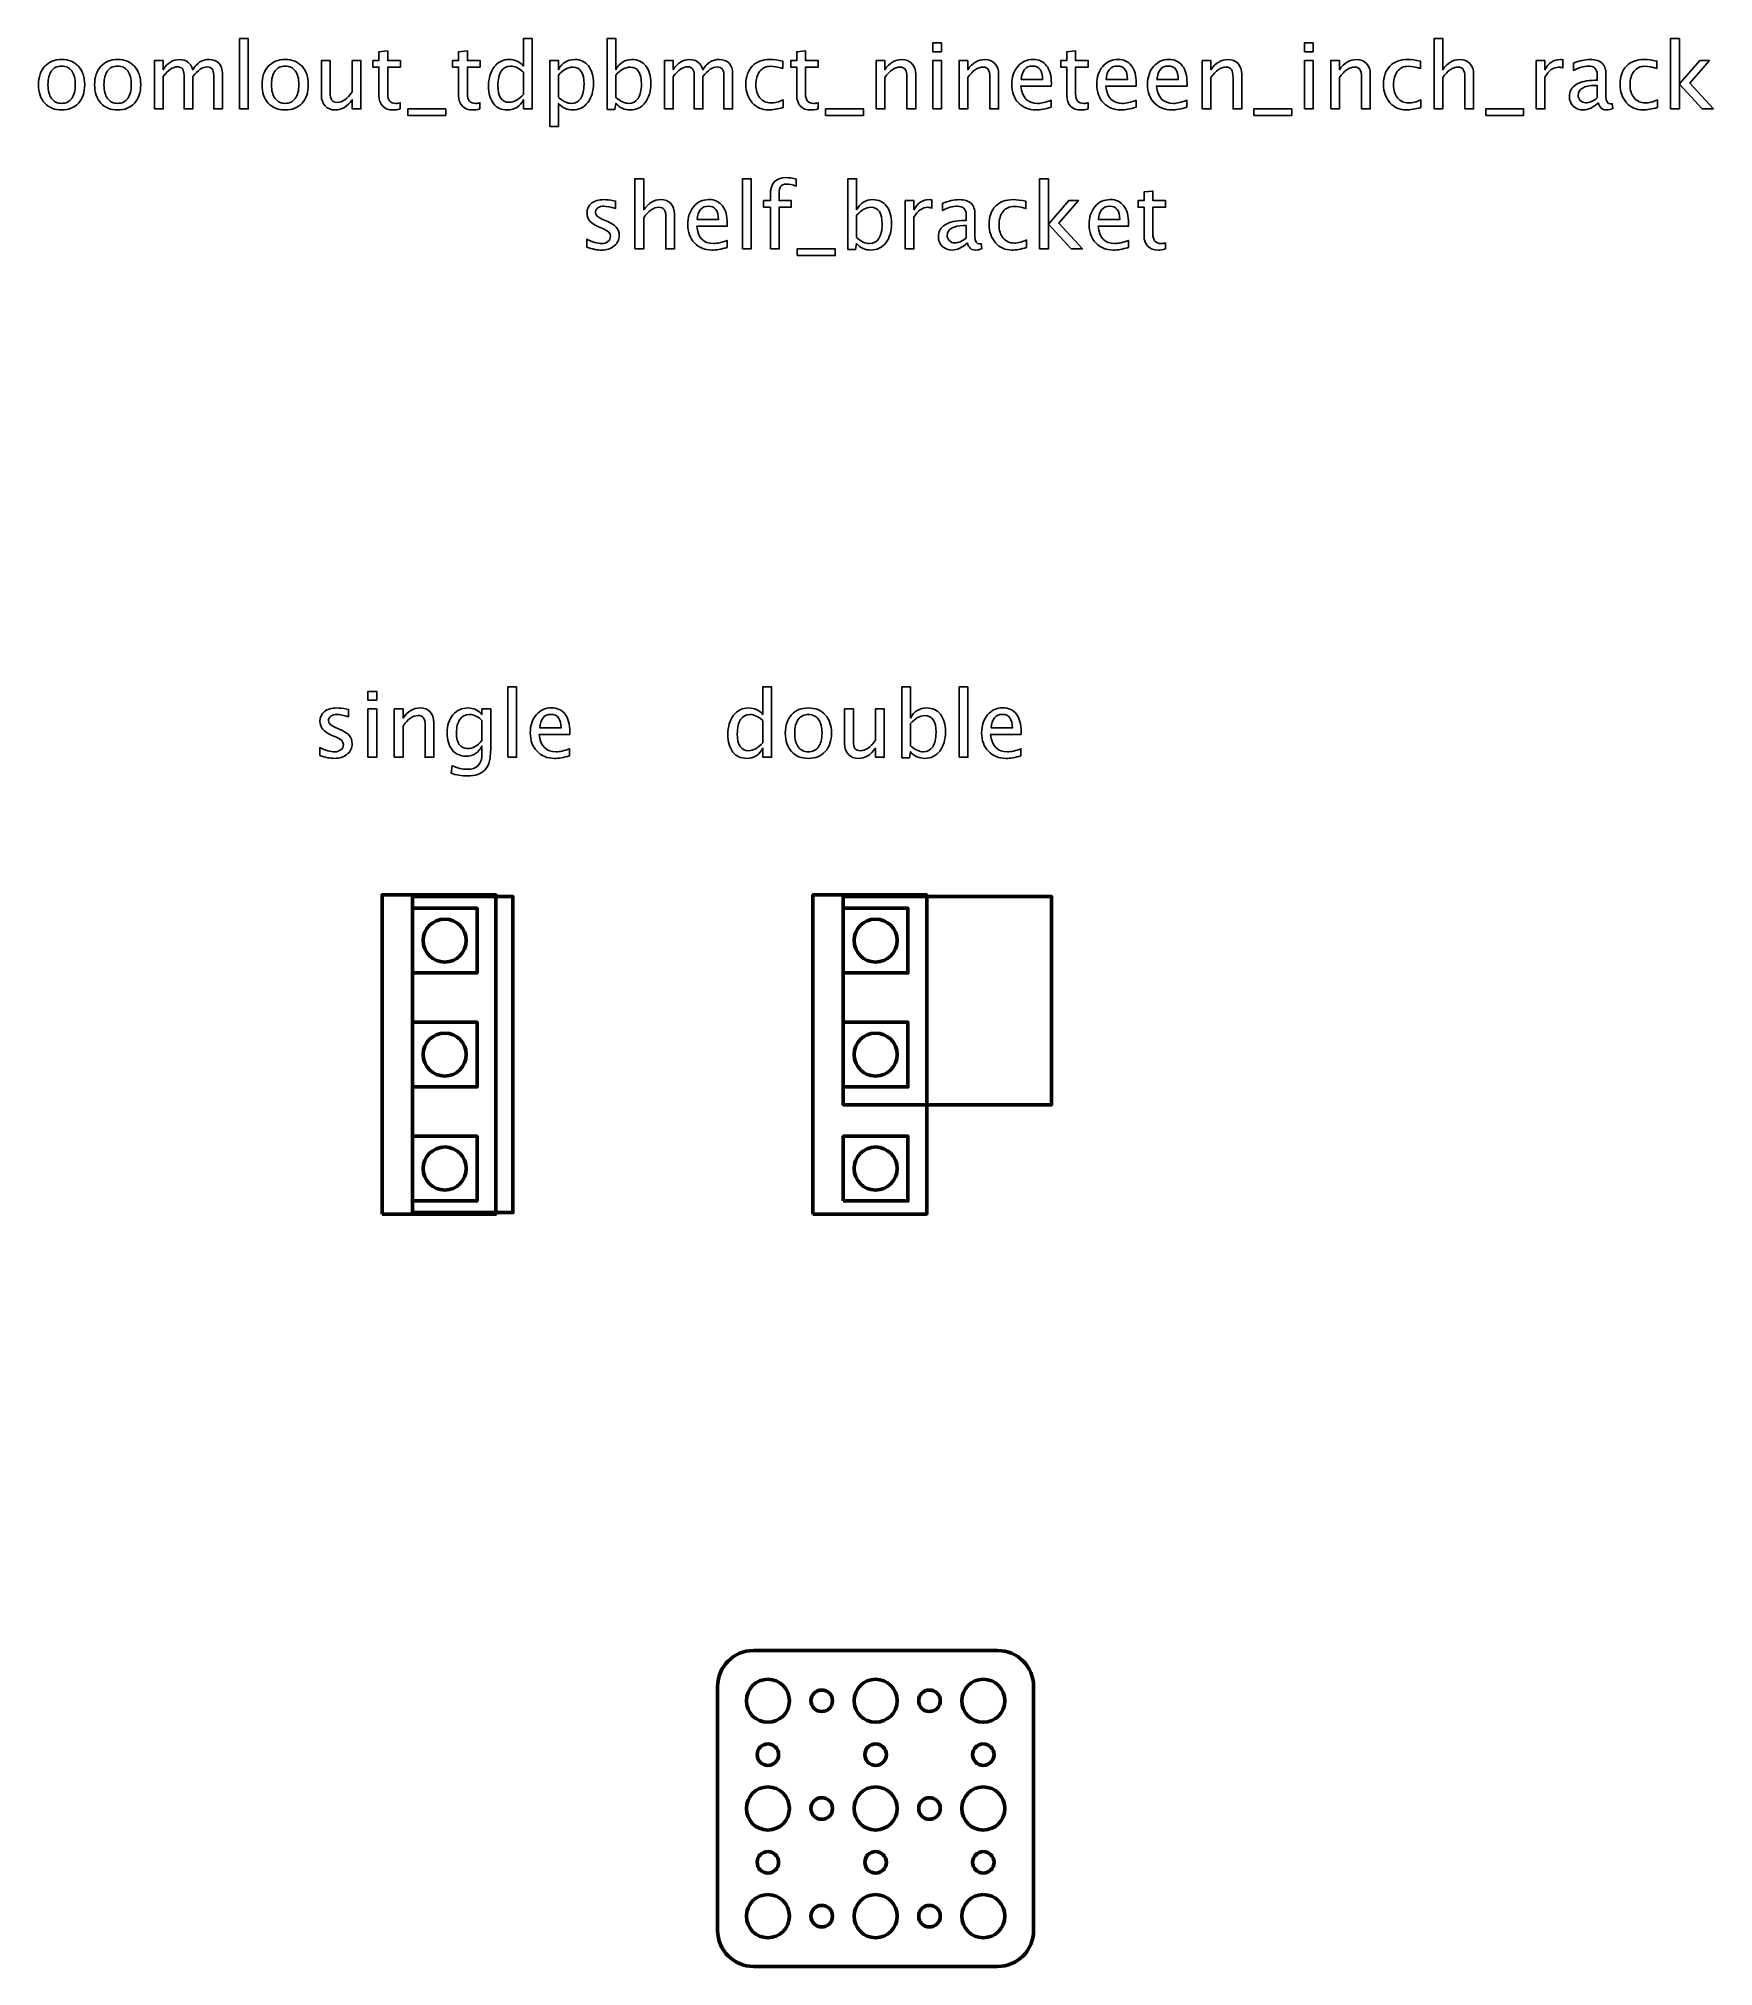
# Model space of a CAD drawing. Header units: centimetres. Extents: x -11.7 to 11.7, y -12.7 to 14.1.
import ezdxf

# ---------------------------------------------------------------- set-up
doc = ezdxf.new("R2010")
doc.units = ezdxf.units.CM
doc.header["$MEASUREMENT"] = 0
doc.layers.add('Layer 1', color=7, linetype='Continuous')

msp = doc.modelspace()

# ---------------------------------------------------------------- linework, layer by layer
at = {"layer": 'Layer 1', "color": 4, "lineweight": 53}
for points in [[(-6.87405, -2.2225), (-5.28655, -2.2225), (-5.28655, 2.2225), (-6.87405, 2.2225), (-6.87405, -2.2225)], [(-0.87405, -2.2225), (0.71345, -2.2225), (0.71345, 2.2225), (-0.87405, 2.2225), (-0.87405, -2.2225)], [(-6.45004, 1.1375), (-5.55004, 1.1375), (-5.55004, 2.0375), (-6.45004, 2.0375), (-6.45004, 1.1375)], [(-0.45004, 1.1375), (0.44996, 1.1375), (0.44996, 2.0375), (-0.45004, 2.0375), (-0.45004, 1.1375)], [(-6.45004, -0.45), (-5.55004, -0.45), (-5.55004, 0.45), (-6.45004, 0.45), (-6.45004, -0.45)], [(-0.45004, -0.45), (0.44996, -0.45), (0.44996, 0.45), (-0.45004, 0.45), (-0.45004, -0.45)], [(-6.45004, -2.0375), (-5.55004, -2.0375), (-5.55004, -1.1375), (-6.45004, -1.1375), (-6.45004, -2.0375)], [(-0.45004, -2.0375), (0.44996, -2.0375), (0.44996, -1.1375), (-0.45004, -1.1375), (-0.45004, -2.0375)]]:
    msp.add_lwpolyline(points, close=True, dxfattribs=at)
for centre in [(-6.00004, 1.5875), (-0.00004, 1.5875), (-6.00004, 0), (-0.00004, 0), (-6.00004, -1.5875), (-0.00004, -1.5875)]:
    msp.add_ellipse(centre, major_axis=(0, 0.3), ratio=1, dxfattribs=at)
at = {"layer": 'Layer 1', "lineweight": 53}
for centre, major_axis in [((-6.00004, 1.5875), (0, 0.3)), ((-6.00004, 1.5875), (0, 0.3)), ((-0.00004, 1.5875), (0, 0.3)), ((-0.00004, 1.5875), (0, 0.3)), ((-6.00004, 0), (0, 0.3)), ((-6.00004, 0), (0, 0.3)), ((-0.00004, 0), (0, 0.3)), ((-0.00004, 0), (0, 0.3)), ((-6.00004, -1.5875), (0, 0.3)), ((-6.00004, -1.5875), (0, 0.3)), ((-1.49999, -9.00001), (0, 0.30001)), ((-0.75, -9), (0, 0.15)), ((0.00001, -9.00001), (0, 0.30001)), ((0.75, -9), (0, 0.15)), ((1.50001, -9.00001), (0, 0.30001)), ((-1.5, -9.75), (0, 0.15)), ((0, -9.75), (0, 0.15)), ((1.5, -9.75), (0, 0.15)), ((-1.49999, -10.50001), (0, 0.30001)), ((0.00001, -10.50001), (0, 0.30001)), ((1.50001, -10.50001), (0, 0.30001)), ((-0.75, -10.5), (0, 0.15)), ((0.75, -10.5), (0, 0.15)), ((-1.5, -11.25), (0, 0.15)), ((0, -11.25), (0, 0.15)), ((1.5, -11.25), (0, 0.15)), ((-1.49999, -12.00001), (0, 0.30001)), ((0.00001, -12.00001), (0, 0.30001)), ((1.50001, -12.00001), (0, 0.30001)), ((-0.75, -12), (0, 0.15)), ((0.75, -12), (0, 0.15))]:
    msp.add_ellipse(centre, major_axis=major_axis, ratio=1, dxfattribs=at)
at = {"layer": 'Layer 1'}
for points, knots in [([(-8.85751, 13.17044), (-8.85751, 13.17044), (-8.85751, 14.14961), (-8.85751, 14.14961), (-8.85751, 14.14961), (-8.85751, 14.14961), (-8.73559, 14.14961), (-8.73559, 14.14961), (-8.73559, 14.14961), (-8.73559, 14.14961), (-8.73559, 13.17044), (-8.73559, 13.17044), (-8.73559, 13.17044), (-8.73559, 13.17044), (-8.85751, 13.17044), (-8.85751, 13.17044)], [0, 0, 0, 0, 0.2, 0.2, 0.2, 0.2, 0.4, 0.4, 0.4, 0.4, 0.6, 0.6, 0.6, 0.6, 1, 1, 1, 1]), ([(-6.62104, 13.17065), (-6.65872, 13.16028), (-6.69152, 13.1552), (-6.71925, 13.1552), (-6.71925, 13.1552), (-6.78148, 13.1552), (-6.82995, 13.17298), (-6.86467, 13.20854), (-6.86467, 13.20854), (-6.89959, 13.2441), (-6.91695, 13.29342), (-6.91695, 13.35671), (-6.91695, 13.35671), (-6.91695, 13.35671), (-6.91695, 13.7521), (-6.91695, 13.7521), (-6.91695, 13.7521), (-6.91695, 13.7521), (-7.00119, 13.7521), (-7.00119, 13.7521), (-7.00119, 13.7521), (-7.00119, 13.7521), (-7.00119, 13.84354), (-7.00119, 13.84354), (-7.00119, 13.84354), (-7.00119, 13.84354), (-6.91695, 13.84354), (-6.91695, 13.84354), (-6.91695, 13.84354), (-6.91695, 13.84354), (-6.91695, 13.96525), (-6.91695, 13.96525), (-6.91695, 13.96525), (-6.91695, 13.96525), (-6.79503, 13.97689), (-6.79503, 13.97689), (-6.79503, 13.97689), (-6.79503, 13.97689), (-6.79503, 13.84354), (-6.79503, 13.84354), (-6.79503, 13.84354), (-6.79503, 13.84354), (-6.6185, 13.84354), (-6.6185, 13.84354), (-6.6185, 13.84354), (-6.6185, 13.84354), (-6.6185, 13.7521), (-6.6185, 13.7521), (-6.6185, 13.7521), (-6.6185, 13.7521), (-6.79503, 13.7521), (-6.79503, 13.7521), (-6.79503, 13.7521), (-6.79503, 13.7521), (-6.79503, 13.37872), (-6.79503, 13.37872), (-6.79503, 13.37872), (-6.79503, 13.29067), (-6.75672, 13.24664), (-6.68031, 13.24664), (-6.68031, 13.24664), (-6.66401, 13.24664), (-6.64432, 13.24939), (-6.62104, 13.25468), (-6.62104, 13.25468), (-6.62104, 13.25468), (-6.62104, 13.17065), (-6.62104, 13.17065)], [0, 0, 0, 0, 0.05555556, 0.05555556, 0.05555556, 0.05555556, 0.11111111, 0.11111111, 0.11111111, 0.11111111, 0.16666667, 0.16666667, 0.16666667, 0.16666667, 0.22222222, 0.22222222, 0.22222222, 0.22222222, 0.27777778, 0.27777778, 0.27777778, 0.27777778, 0.33333333, 0.33333333, 0.33333333, 0.33333333, 0.38888889, 0.38888889, 0.38888889, 0.38888889, 0.44444444, 0.44444444, 0.44444444, 0.44444444, 0.5, 0.5, 0.5, 0.5, 0.55555556, 0.55555556, 0.55555556, 0.55555556, 0.61111111, 0.61111111, 0.61111111, 0.61111111, 0.66666667, 0.66666667, 0.66666667, 0.66666667, 0.72222222, 0.72222222, 0.72222222, 0.72222222, 0.77777778, 0.77777778, 0.77777778, 0.77777778, 0.83333333, 0.83333333, 0.83333333, 0.83333333, 0.88888889, 0.88888889, 0.88888889, 0.88888889, 1, 1, 1, 1]), ([(-5.51106, 13.17065), (-5.54874, 13.16028), (-5.58154, 13.1552), (-5.60927, 13.1552), (-5.60927, 13.1552), (-5.6715, 13.1552), (-5.71997, 13.17298), (-5.75469, 13.20854), (-5.75469, 13.20854), (-5.78961, 13.2441), (-5.80697, 13.29342), (-5.80697, 13.35671), (-5.80697, 13.35671), (-5.80697, 13.35671), (-5.80697, 13.7521), (-5.80697, 13.7521), (-5.80697, 13.7521), (-5.80697, 13.7521), (-5.89121, 13.7521), (-5.89121, 13.7521), (-5.89121, 13.7521), (-5.89121, 13.7521), (-5.89121, 13.84354), (-5.89121, 13.84354), (-5.89121, 13.84354), (-5.89121, 13.84354), (-5.80697, 13.84354), (-5.80697, 13.84354), (-5.80697, 13.84354), (-5.80697, 13.84354), (-5.80697, 13.96525), (-5.80697, 13.96525), (-5.80697, 13.96525), (-5.80697, 13.96525), (-5.68505, 13.97689), (-5.68505, 13.97689), (-5.68505, 13.97689), (-5.68505, 13.97689), (-5.68505, 13.84354), (-5.68505, 13.84354), (-5.68505, 13.84354), (-5.68505, 13.84354), (-5.50852, 13.84354), (-5.50852, 13.84354), (-5.50852, 13.84354), (-5.50852, 13.84354), (-5.50852, 13.7521), (-5.50852, 13.7521), (-5.50852, 13.7521), (-5.50852, 13.7521), (-5.68505, 13.7521), (-5.68505, 13.7521), (-5.68505, 13.7521), (-5.68505, 13.7521), (-5.68505, 13.37872), (-5.68505, 13.37872), (-5.68505, 13.37872), (-5.68505, 13.29067), (-5.64674, 13.24664), (-5.57033, 13.24664), (-5.57033, 13.24664), (-5.55403, 13.24664), (-5.53434, 13.24939), (-5.51106, 13.25468), (-5.51106, 13.25468), (-5.51106, 13.25468), (-5.51106, 13.17065), (-5.51106, 13.17065)], [0, 0, 0, 0, 0.05555556, 0.05555556, 0.05555556, 0.05555556, 0.11111111, 0.11111111, 0.11111111, 0.11111111, 0.16666667, 0.16666667, 0.16666667, 0.16666667, 0.22222222, 0.22222222, 0.22222222, 0.22222222, 0.27777778, 0.27777778, 0.27777778, 0.27777778, 0.33333333, 0.33333333, 0.33333333, 0.33333333, 0.38888889, 0.38888889, 0.38888889, 0.38888889, 0.44444444, 0.44444444, 0.44444444, 0.44444444, 0.5, 0.5, 0.5, 0.5, 0.55555556, 0.55555556, 0.55555556, 0.55555556, 0.61111111, 0.61111111, 0.61111111, 0.61111111, 0.66666667, 0.66666667, 0.66666667, 0.66666667, 0.72222222, 0.72222222, 0.72222222, 0.72222222, 0.77777778, 0.77777778, 0.77777778, 0.77777778, 0.83333333, 0.83333333, 0.83333333, 0.83333333, 0.88888889, 0.88888889, 0.88888889, 0.88888889, 1, 1, 1, 1]), ([(-4.904, 13.17044), (-4.904, 13.17044), (-4.904, 13.29681), (-4.904, 13.29681), (-4.904, 13.29681), (-4.95374, 13.2024), (-5.02867, 13.1552), (-5.12879, 13.1552), (-5.12879, 13.1552), (-5.21007, 13.1552), (-5.27399, 13.18462), (-5.32056, 13.24368), (-5.32056, 13.24368), (-5.36713, 13.30273), (-5.39041, 13.38338), (-5.39041, 13.48561), (-5.39041, 13.48561), (-5.39041, 13.59737), (-5.36395, 13.68733), (-5.31125, 13.75549), (-5.31125, 13.75549), (-5.25833, 13.82343), (-5.1889, 13.85751), (-5.10275, 13.85751), (-5.10275, 13.85751), (-5.02296, 13.85751), (-4.95649, 13.82703), (-4.904, 13.76586), (-4.904, 13.76586), (-4.904, 13.76586), (-4.904, 14.14961), (-4.904, 14.14961), (-4.904, 14.14961), (-4.904, 14.14961), (-4.78208, 14.14961), (-4.78208, 14.14961), (-4.78208, 14.14961), (-4.78208, 14.14961), (-4.78208, 13.17044), (-4.78208, 13.17044), (-4.78208, 13.17044), (-4.78208, 13.17044), (-4.904, 13.17044), (-4.904, 13.17044)], [0, 0, 0, 0, 0.08333333, 0.08333333, 0.08333333, 0.08333333, 0.16666667, 0.16666667, 0.16666667, 0.16666667, 0.25, 0.25, 0.25, 0.25, 0.33333333, 0.33333333, 0.33333333, 0.33333333, 0.41666667, 0.41666667, 0.41666667, 0.41666667, 0.5, 0.5, 0.5, 0.5, 0.58333333, 0.58333333, 0.58333333, 0.58333333, 0.66666667, 0.66666667, 0.66666667, 0.66666667, 0.75, 0.75, 0.75, 0.75, 0.83333333, 0.83333333, 0.83333333, 0.83333333, 1, 1, 1, 1]), ([(-3.73857, 13.16282), (-3.73857, 13.16282), (-3.73857, 14.14961), (-3.73857, 14.14961), (-3.73857, 14.14961), (-3.73857, 14.14961), (-3.61665, 14.14961), (-3.61665, 14.14961), (-3.61665, 14.14961), (-3.61665, 14.14961), (-3.61665, 13.71633), (-3.61665, 13.71633), (-3.61665, 13.71633), (-3.5667, 13.81052), (-3.49155, 13.85751), (-3.39144, 13.85751), (-3.39144, 13.85751), (-3.31037, 13.85751), (-3.24666, 13.82809), (-3.20009, 13.76903), (-3.20009, 13.76903), (-3.15352, 13.70998), (-3.13024, 13.62933), (-3.13024, 13.5271), (-3.13024, 13.5271), (-3.13024, 13.41576), (-3.1567, 13.3258), (-3.2094, 13.25765), (-3.2094, 13.25765), (-3.26211, 13.18928), (-3.33153, 13.1552), (-3.41747, 13.1552), (-3.41747, 13.1552), (-3.49727, 13.1552), (-3.56373, 13.18568), (-3.61665, 13.24685), (-3.61665, 13.24685), (-3.61665, 13.24685), (-3.63147, 13.16282), (-3.63147, 13.16282), (-3.63147, 13.16282), (-3.63147, 13.16282), (-3.73857, 13.16282), (-3.73857, 13.16282)], [0, 0, 0, 0, 0.08333333, 0.08333333, 0.08333333, 0.08333333, 0.16666667, 0.16666667, 0.16666667, 0.16666667, 0.25, 0.25, 0.25, 0.25, 0.33333333, 0.33333333, 0.33333333, 0.33333333, 0.41666667, 0.41666667, 0.41666667, 0.41666667, 0.5, 0.5, 0.5, 0.5, 0.58333333, 0.58333333, 0.58333333, 0.58333333, 0.66666667, 0.66666667, 0.66666667, 0.66666667, 0.75, 0.75, 0.75, 0.75, 0.83333333, 0.83333333, 0.83333333, 0.83333333, 1, 1, 1, 1]), ([(-0.80212, 13.17065), (-0.8398, 13.16028), (-0.8726, 13.1552), (-0.90033, 13.1552), (-0.90033, 13.1552), (-0.96256, 13.1552), (-1.01103, 13.17298), (-1.04575, 13.20854), (-1.04575, 13.20854), (-1.08067, 13.2441), (-1.09803, 13.29342), (-1.09803, 13.35671), (-1.09803, 13.35671), (-1.09803, 13.35671), (-1.09803, 13.7521), (-1.09803, 13.7521), (-1.09803, 13.7521), (-1.09803, 13.7521), (-1.18227, 13.7521), (-1.18227, 13.7521), (-1.18227, 13.7521), (-1.18227, 13.7521), (-1.18227, 13.84354), (-1.18227, 13.84354), (-1.18227, 13.84354), (-1.18227, 13.84354), (-1.09803, 13.84354), (-1.09803, 13.84354), (-1.09803, 13.84354), (-1.09803, 13.84354), (-1.09803, 13.96525), (-1.09803, 13.96525), (-1.09803, 13.96525), (-1.09803, 13.96525), (-0.97611, 13.97689), (-0.97611, 13.97689), (-0.97611, 13.97689), (-0.97611, 13.97689), (-0.97611, 13.84354), (-0.97611, 13.84354), (-0.97611, 13.84354), (-0.97611, 13.84354), (-0.79958, 13.84354), (-0.79958, 13.84354), (-0.79958, 13.84354), (-0.79958, 13.84354), (-0.79958, 13.7521), (-0.79958, 13.7521), (-0.79958, 13.7521), (-0.79958, 13.7521), (-0.97611, 13.7521), (-0.97611, 13.7521), (-0.97611, 13.7521), (-0.97611, 13.7521), (-0.97611, 13.37872), (-0.97611, 13.37872), (-0.97611, 13.37872), (-0.97611, 13.29067), (-0.9378, 13.24664), (-0.86139, 13.24664), (-0.86139, 13.24664), (-0.84509, 13.24664), (-0.8254, 13.24939), (-0.80212, 13.25468), (-0.80212, 13.25468), (-0.80212, 13.25468), (-0.80212, 13.17065), (-0.80212, 13.17065)], [0, 0, 0, 0, 0.05555556, 0.05555556, 0.05555556, 0.05555556, 0.11111111, 0.11111111, 0.11111111, 0.11111111, 0.16666667, 0.16666667, 0.16666667, 0.16666667, 0.22222222, 0.22222222, 0.22222222, 0.22222222, 0.27777778, 0.27777778, 0.27777778, 0.27777778, 0.33333333, 0.33333333, 0.33333333, 0.33333333, 0.38888889, 0.38888889, 0.38888889, 0.38888889, 0.44444444, 0.44444444, 0.44444444, 0.44444444, 0.5, 0.5, 0.5, 0.5, 0.55555556, 0.55555556, 0.55555556, 0.55555556, 0.61111111, 0.61111111, 0.61111111, 0.61111111, 0.66666667, 0.66666667, 0.66666667, 0.66666667, 0.72222222, 0.72222222, 0.72222222, 0.72222222, 0.77777778, 0.77777778, 0.77777778, 0.77777778, 0.83333333, 0.83333333, 0.83333333, 0.83333333, 0.88888889, 0.88888889, 0.88888889, 0.88888889, 1, 1, 1, 1]), ([(0.79512, 13.96673), (0.79512, 13.96673), (0.79512, 14.08865), (0.79512, 14.08865), (0.79512, 14.08865), (0.79512, 14.08865), (0.91704, 14.08865), (0.91704, 14.08865), (0.91704, 14.08865), (0.91704, 14.08865), (0.91704, 13.96673), (0.91704, 13.96673), (0.91704, 13.96673), (0.91704, 13.96673), (0.79512, 13.96673), (0.79512, 13.96673)], [0, 0, 0, 0, 0.2, 0.2, 0.2, 0.2, 0.4, 0.4, 0.4, 0.4, 0.6, 0.6, 0.6, 0.6, 1, 1, 1, 1]), ([(2.95899, 13.17065), (2.92131, 13.16028), (2.88851, 13.1552), (2.86078, 13.1552), (2.86078, 13.1552), (2.79855, 13.1552), (2.75008, 13.17298), (2.71536, 13.20854), (2.71536, 13.20854), (2.68044, 13.2441), (2.66308, 13.29342), (2.66308, 13.35671), (2.66308, 13.35671), (2.66308, 13.35671), (2.66308, 13.7521), (2.66308, 13.7521), (2.66308, 13.7521), (2.66308, 13.7521), (2.57884, 13.7521), (2.57884, 13.7521), (2.57884, 13.7521), (2.57884, 13.7521), (2.57884, 13.84354), (2.57884, 13.84354), (2.57884, 13.84354), (2.57884, 13.84354), (2.66308, 13.84354), (2.66308, 13.84354), (2.66308, 13.84354), (2.66308, 13.84354), (2.66308, 13.96525), (2.66308, 13.96525), (2.66308, 13.96525), (2.66308, 13.96525), (2.785, 13.97689), (2.785, 13.97689), (2.785, 13.97689), (2.785, 13.97689), (2.785, 13.84354), (2.785, 13.84354), (2.785, 13.84354), (2.785, 13.84354), (2.96153, 13.84354), (2.96153, 13.84354), (2.96153, 13.84354), (2.96153, 13.84354), (2.96153, 13.7521), (2.96153, 13.7521), (2.96153, 13.7521), (2.96153, 13.7521), (2.785, 13.7521), (2.785, 13.7521), (2.785, 13.7521), (2.785, 13.7521), (2.785, 13.37872), (2.785, 13.37872), (2.785, 13.37872), (2.785, 13.29067), (2.82331, 13.24664), (2.89972, 13.24664), (2.89972, 13.24664), (2.91602, 13.24664), (2.93571, 13.24939), (2.95899, 13.25468), (2.95899, 13.25468), (2.95899, 13.25468), (2.95899, 13.17065), (2.95899, 13.17065)], [0, 0, 0, 0, 0.05555556, 0.05555556, 0.05555556, 0.05555556, 0.11111111, 0.11111111, 0.11111111, 0.11111111, 0.16666667, 0.16666667, 0.16666667, 0.16666667, 0.22222222, 0.22222222, 0.22222222, 0.22222222, 0.27777778, 0.27777778, 0.27777778, 0.27777778, 0.33333333, 0.33333333, 0.33333333, 0.33333333, 0.38888889, 0.38888889, 0.38888889, 0.38888889, 0.44444444, 0.44444444, 0.44444444, 0.44444444, 0.5, 0.5, 0.5, 0.5, 0.55555556, 0.55555556, 0.55555556, 0.55555556, 0.61111111, 0.61111111, 0.61111111, 0.61111111, 0.66666667, 0.66666667, 0.66666667, 0.66666667, 0.72222222, 0.72222222, 0.72222222, 0.72222222, 0.77777778, 0.77777778, 0.77777778, 0.77777778, 0.83333333, 0.83333333, 0.83333333, 0.83333333, 0.88888889, 0.88888889, 0.88888889, 0.88888889, 1, 1, 1, 1]), ([(5.97143, 13.96673), (5.97143, 13.96673), (5.97143, 14.08865), (5.97143, 14.08865), (5.97143, 14.08865), (5.97143, 14.08865), (6.09335, 14.08865), (6.09335, 14.08865), (6.09335, 14.08865), (6.09335, 14.08865), (6.09335, 13.96673), (6.09335, 13.96673), (6.09335, 13.96673), (6.09335, 13.96673), (5.97143, 13.96673), (5.97143, 13.96673)], [0, 0, 0, 0, 0.2, 0.2, 0.2, 0.2, 0.4, 0.4, 0.4, 0.4, 0.6, 0.6, 0.6, 0.6, 1, 1, 1, 1]), ([(7.77716, 13.17044), (7.77716, 13.17044), (7.77716, 14.14961), (7.77716, 14.14961), (7.77716, 14.14961), (7.77716, 14.14961), (7.89908, 14.14961), (7.89908, 14.14961), (7.89908, 14.14961), (7.89908, 14.14961), (7.89908, 13.71633), (7.89908, 13.71633), (7.89908, 13.71633), (7.96364, 13.81052), (8.0428, 13.85751), (8.13636, 13.85751), (8.13636, 13.85751), (8.1952, 13.85751), (8.24198, 13.8391), (8.27648, 13.80205), (8.27648, 13.80205), (8.31098, 13.76522), (8.32834, 13.71548), (8.32834, 13.65325), (8.32834, 13.65325), (8.32834, 13.65325), (8.32834, 13.17044), (8.32834, 13.17044), (8.32834, 13.17044), (8.32834, 13.17044), (8.20642, 13.17044), (8.20642, 13.17044), (8.20642, 13.17044), (8.20642, 13.17044), (8.20642, 13.61346), (8.20642, 13.61346), (8.20642, 13.61346), (8.20642, 13.66341), (8.19901, 13.69897), (8.18441, 13.72014), (8.18441, 13.72014), (8.16959, 13.74152), (8.14525, 13.7521), (8.11117, 13.7521), (8.11117, 13.7521), (8.03624, 13.7521), (7.96554, 13.70321), (7.89908, 13.60542), (7.89908, 13.60542), (7.89908, 13.60542), (7.89908, 13.17044), (7.89908, 13.17044), (7.89908, 13.17044), (7.89908, 13.17044), (7.77716, 13.17044), (7.77716, 13.17044)], [0, 0, 0, 0, 0.06666667, 0.06666667, 0.06666667, 0.06666667, 0.13333333, 0.13333333, 0.13333333, 0.13333333, 0.2, 0.2, 0.2, 0.2, 0.26666667, 0.26666667, 0.26666667, 0.26666667, 0.33333333, 0.33333333, 0.33333333, 0.33333333, 0.4, 0.4, 0.4, 0.4, 0.46666667, 0.46666667, 0.46666667, 0.46666667, 0.53333333, 0.53333333, 0.53333333, 0.53333333, 0.6, 0.6, 0.6, 0.6, 0.66666667, 0.66666667, 0.66666667, 0.66666667, 0.73333333, 0.73333333, 0.73333333, 0.73333333, 0.8, 0.8, 0.8, 0.8, 0.86666667, 0.86666667, 0.86666667, 0.86666667, 1, 1, 1, 1]), ([(11.07175, 13.17044), (11.07175, 13.17044), (11.07175, 14.14961), (11.07175, 14.14961), (11.07175, 14.14961), (11.07175, 14.14961), (11.19367, 14.14961), (11.19367, 14.14961), (11.19367, 14.14961), (11.19367, 14.14961), (11.19367, 13.51694), (11.19367, 13.51694), (11.19367, 13.51694), (11.19367, 13.51694), (11.47942, 13.84354), (11.47942, 13.84354), (11.47942, 13.84354), (11.47942, 13.84354), (11.61108, 13.84354), (11.61108, 13.84354), (11.61108, 13.84354), (11.61108, 13.84354), (11.33803, 13.52943), (11.33803, 13.52943), (11.33803, 13.52943), (11.33803, 13.52943), (11.66823, 13.17044), (11.66823, 13.17044), (11.66823, 13.17044), (11.66823, 13.17044), (11.51117, 13.17044), (11.51117, 13.17044), (11.51117, 13.17044), (11.51117, 13.17044), (11.19367, 13.51567), (11.19367, 13.51567), (11.19367, 13.51567), (11.19367, 13.51567), (11.19367, 13.17044), (11.19367, 13.17044), (11.19367, 13.17044), (11.19367, 13.17044), (11.07175, 13.17044), (11.07175, 13.17044)], [0, 0, 0, 0, 0.08333333, 0.08333333, 0.08333333, 0.08333333, 0.16666667, 0.16666667, 0.16666667, 0.16666667, 0.25, 0.25, 0.25, 0.25, 0.33333333, 0.33333333, 0.33333333, 0.33333333, 0.41666667, 0.41666667, 0.41666667, 0.41666667, 0.5, 0.5, 0.5, 0.5, 0.58333333, 0.58333333, 0.58333333, 0.58333333, 0.66666667, 0.66666667, 0.66666667, 0.66666667, 0.75, 0.75, 0.75, 0.75, 0.83333333, 0.83333333, 0.83333333, 0.83333333, 1, 1, 1, 1]), ([(-11.3357, 13.1552), (-11.43455, 13.1552), (-11.51286, 13.18674), (-11.57044, 13.24982), (-11.57044, 13.24982), (-11.62822, 13.31289), (-11.65701, 13.39862), (-11.65701, 13.50678), (-11.65701, 13.50678), (-11.65701, 13.61473), (-11.62822, 13.70024), (-11.57044, 13.76311), (-11.57044, 13.76311), (-11.51286, 13.82597), (-11.43455, 13.85751), (-11.3357, 13.85751), (-11.3357, 13.85751), (-11.23685, 13.85751), (-11.15853, 13.82597), (-11.10096, 13.76311), (-11.10096, 13.76311), (-11.04318, 13.70024), (-11.01439, 13.61473), (-11.01439, 13.50678), (-11.01439, 13.50678), (-11.01439, 13.39862), (-11.04318, 13.31289), (-11.10096, 13.24982), (-11.10096, 13.24982), (-11.15853, 13.18674), (-11.23685, 13.1552), (-11.3357, 13.1552)], [0, 0, 0, 0, 0.11111111, 0.11111111, 0.11111111, 0.11111111, 0.22222222, 0.22222222, 0.22222222, 0.22222222, 0.33333333, 0.33333333, 0.33333333, 0.33333333, 0.44444444, 0.44444444, 0.44444444, 0.44444444, 0.55555556, 0.55555556, 0.55555556, 0.55555556, 0.66666667, 0.66666667, 0.66666667, 0.66666667, 0.77777778, 0.77777778, 0.77777778, 0.77777778, 1, 1, 1, 1]), ([(-11.33591, 13.24664), (-11.27559, 13.24664), (-11.2286, 13.26929), (-11.19515, 13.3148), (-11.19515, 13.3148), (-11.16192, 13.36009), (-11.1452, 13.42423), (-11.1452, 13.50678), (-11.1452, 13.50678), (-11.1452, 13.58912), (-11.16192, 13.65304), (-11.19515, 13.69834), (-11.19515, 13.69834), (-11.2286, 13.74342), (-11.27559, 13.76607), (-11.33591, 13.76607), (-11.33591, 13.76607), (-11.39645, 13.76607), (-11.44344, 13.74342), (-11.47646, 13.69834), (-11.47646, 13.69834), (-11.50969, 13.65304), (-11.5262, 13.58912), (-11.5262, 13.50678), (-11.5262, 13.50678), (-11.5262, 13.42423), (-11.50969, 13.36009), (-11.47646, 13.3148), (-11.47646, 13.3148), (-11.44344, 13.26929), (-11.39645, 13.24664), (-11.33591, 13.24664)], [0, 0, 0, 0, 0.11111111, 0.11111111, 0.11111111, 0.11111111, 0.22222222, 0.22222222, 0.22222222, 0.22222222, 0.33333333, 0.33333333, 0.33333333, 0.33333333, 0.44444444, 0.44444444, 0.44444444, 0.44444444, 0.55555556, 0.55555556, 0.55555556, 0.55555556, 0.66666667, 0.66666667, 0.66666667, 0.66666667, 0.77777778, 0.77777778, 0.77777778, 0.77777778, 1, 1, 1, 1]), ([(-10.5555, 13.1552), (-10.65435, 13.1552), (-10.73266, 13.18674), (-10.79024, 13.24982), (-10.79024, 13.24982), (-10.84802, 13.31289), (-10.87681, 13.39862), (-10.87681, 13.50678), (-10.87681, 13.50678), (-10.87681, 13.61473), (-10.84802, 13.70024), (-10.79024, 13.76311), (-10.79024, 13.76311), (-10.73266, 13.82597), (-10.65435, 13.85751), (-10.5555, 13.85751), (-10.5555, 13.85751), (-10.45665, 13.85751), (-10.37833, 13.82597), (-10.32076, 13.76311), (-10.32076, 13.76311), (-10.26298, 13.70024), (-10.23419, 13.61473), (-10.23419, 13.50678), (-10.23419, 13.50678), (-10.23419, 13.39862), (-10.26298, 13.31289), (-10.32076, 13.24982), (-10.32076, 13.24982), (-10.37833, 13.18674), (-10.45665, 13.1552), (-10.5555, 13.1552)], [0, 0, 0, 0, 0.11111111, 0.11111111, 0.11111111, 0.11111111, 0.22222222, 0.22222222, 0.22222222, 0.22222222, 0.33333333, 0.33333333, 0.33333333, 0.33333333, 0.44444444, 0.44444444, 0.44444444, 0.44444444, 0.55555556, 0.55555556, 0.55555556, 0.55555556, 0.66666667, 0.66666667, 0.66666667, 0.66666667, 0.77777778, 0.77777778, 0.77777778, 0.77777778, 1, 1, 1, 1]), ([(-10.55571, 13.24664), (-10.49539, 13.24664), (-10.4484, 13.26929), (-10.41495, 13.3148), (-10.41495, 13.3148), (-10.38172, 13.36009), (-10.365, 13.42423), (-10.365, 13.50678), (-10.365, 13.50678), (-10.365, 13.58912), (-10.38172, 13.65304), (-10.41495, 13.69834), (-10.41495, 13.69834), (-10.4484, 13.74342), (-10.49539, 13.76607), (-10.55571, 13.76607), (-10.55571, 13.76607), (-10.61625, 13.76607), (-10.66324, 13.74342), (-10.69626, 13.69834), (-10.69626, 13.69834), (-10.72949, 13.65304), (-10.746, 13.58912), (-10.746, 13.50678), (-10.746, 13.50678), (-10.746, 13.42423), (-10.72949, 13.36009), (-10.69626, 13.3148), (-10.69626, 13.3148), (-10.66324, 13.26929), (-10.61625, 13.24664), (-10.55571, 13.24664)], [0, 0, 0, 0, 0.11111111, 0.11111111, 0.11111111, 0.11111111, 0.22222222, 0.22222222, 0.22222222, 0.22222222, 0.33333333, 0.33333333, 0.33333333, 0.33333333, 0.44444444, 0.44444444, 0.44444444, 0.44444444, 0.55555556, 0.55555556, 0.55555556, 0.55555556, 0.66666667, 0.66666667, 0.66666667, 0.66666667, 0.77777778, 0.77777778, 0.77777778, 0.77777778, 1, 1, 1, 1]), ([(-10.04327, 13.17044), (-10.04327, 13.17044), (-10.04327, 13.84354), (-10.04327, 13.84354), (-10.04327, 13.84354), (-10.04327, 13.84354), (-9.92135, 13.84354), (-9.92135, 13.84354), (-9.92135, 13.84354), (-9.92135, 13.84354), (-9.92135, 13.71633), (-9.92135, 13.71633), (-9.92135, 13.71633), (-9.86187, 13.81052), (-9.78567, 13.85751), (-9.69233, 13.85751), (-9.69233, 13.85751), (-9.60237, 13.85751), (-9.5412, 13.81052), (-9.5086, 13.71633), (-9.5086, 13.71633), (-9.45081, 13.81137), (-9.37546, 13.85878), (-9.28296, 13.85878), (-9.28296, 13.85878), (-9.22391, 13.85878), (-9.17798, 13.84142), (-9.14517, 13.8065), (-9.14517, 13.8065), (-9.11236, 13.77157), (-9.09585, 13.72268), (-9.09585, 13.65981), (-9.09585, 13.65981), (-9.09585, 13.65981), (-9.09585, 13.17044), (-9.09585, 13.17044), (-9.09585, 13.17044), (-9.09585, 13.17044), (-9.21777, 13.17044), (-9.21777, 13.17044), (-9.21777, 13.17044), (-9.21777, 13.17044), (-9.21777, 13.63971), (-9.21777, 13.63971), (-9.21777, 13.63971), (-9.21777, 13.71633), (-9.24825, 13.75464), (-9.30921, 13.75464), (-9.30921, 13.75464), (-9.3725, 13.75464), (-9.43896, 13.70998), (-9.5086, 13.62044), (-9.5086, 13.62044), (-9.5086, 13.62044), (-9.5086, 13.17044), (-9.5086, 13.17044), (-9.5086, 13.17044), (-9.5086, 13.17044), (-9.63052, 13.17044), (-9.63052, 13.17044), (-9.63052, 13.17044), (-9.63052, 13.17044), (-9.63052, 13.64013), (-9.63052, 13.64013), (-9.63052, 13.64013), (-9.63052, 13.71739), (-9.66142, 13.75591), (-9.72344, 13.75591), (-9.72344, 13.75591), (-9.78504, 13.75591), (-9.85108, 13.71104), (-9.92135, 13.62108), (-9.92135, 13.62108), (-9.92135, 13.62108), (-9.92135, 13.17044), (-9.92135, 13.17044), (-9.92135, 13.17044), (-9.92135, 13.17044), (-10.04327, 13.17044), (-10.04327, 13.17044)], [0, 0, 0, 0, 0.04761905, 0.04761905, 0.04761905, 0.04761905, 0.0952381, 0.0952381, 0.0952381, 0.0952381, 0.14285714, 0.14285714, 0.14285714, 0.14285714, 0.19047619, 0.19047619, 0.19047619, 0.19047619, 0.23809524, 0.23809524, 0.23809524, 0.23809524, 0.28571429, 0.28571429, 0.28571429, 0.28571429, 0.33333333, 0.33333333, 0.33333333, 0.33333333, 0.38095238, 0.38095238, 0.38095238, 0.38095238, 0.42857143, 0.42857143, 0.42857143, 0.42857143, 0.47619048, 0.47619048, 0.47619048, 0.47619048, 0.52380952, 0.52380952, 0.52380952, 0.52380952, 0.57142857, 0.57142857, 0.57142857, 0.57142857, 0.61904762, 0.61904762, 0.61904762, 0.61904762, 0.66666667, 0.66666667, 0.66666667, 0.66666667, 0.71428571, 0.71428571, 0.71428571, 0.71428571, 0.76190476, 0.76190476, 0.76190476, 0.76190476, 0.80952381, 0.80952381, 0.80952381, 0.80952381, 0.85714286, 0.85714286, 0.85714286, 0.85714286, 0.9047619, 0.9047619, 0.9047619, 0.9047619, 1, 1, 1, 1]), ([(-8.22251, 13.1552), (-8.32136, 13.1552), (-8.39967, 13.18674), (-8.45725, 13.24982), (-8.45725, 13.24982), (-8.51503, 13.31289), (-8.54382, 13.39862), (-8.54382, 13.50678), (-8.54382, 13.50678), (-8.54382, 13.61473), (-8.51503, 13.70024), (-8.45725, 13.76311), (-8.45725, 13.76311), (-8.39967, 13.82597), (-8.32136, 13.85751), (-8.22251, 13.85751), (-8.22251, 13.85751), (-8.12366, 13.85751), (-8.04534, 13.82597), (-7.98777, 13.76311), (-7.98777, 13.76311), (-7.92999, 13.70024), (-7.9012, 13.61473), (-7.9012, 13.50678), (-7.9012, 13.50678), (-7.9012, 13.39862), (-7.92999, 13.31289), (-7.98777, 13.24982), (-7.98777, 13.24982), (-8.04534, 13.18674), (-8.12366, 13.1552), (-8.22251, 13.1552)], [0, 0, 0, 0, 0.11111111, 0.11111111, 0.11111111, 0.11111111, 0.22222222, 0.22222222, 0.22222222, 0.22222222, 0.33333333, 0.33333333, 0.33333333, 0.33333333, 0.44444444, 0.44444444, 0.44444444, 0.44444444, 0.55555556, 0.55555556, 0.55555556, 0.55555556, 0.66666667, 0.66666667, 0.66666667, 0.66666667, 0.77777778, 0.77777778, 0.77777778, 0.77777778, 1, 1, 1, 1]), ([(-8.22272, 13.24664), (-8.1624, 13.24664), (-8.11541, 13.26929), (-8.08196, 13.3148), (-8.08196, 13.3148), (-8.04873, 13.36009), (-8.03201, 13.42423), (-8.03201, 13.50678), (-8.03201, 13.50678), (-8.03201, 13.58912), (-8.04873, 13.65304), (-8.08196, 13.69834), (-8.08196, 13.69834), (-8.11541, 13.74342), (-8.1624, 13.76607), (-8.22272, 13.76607), (-8.22272, 13.76607), (-8.28326, 13.76607), (-8.33025, 13.74342), (-8.36327, 13.69834), (-8.36327, 13.69834), (-8.3965, 13.65304), (-8.41301, 13.58912), (-8.41301, 13.50678), (-8.41301, 13.50678), (-8.41301, 13.42423), (-8.3965, 13.36009), (-8.36327, 13.3148), (-8.36327, 13.3148), (-8.33025, 13.26929), (-8.28326, 13.24664), (-8.22272, 13.24664)], [0, 0, 0, 0, 0.11111111, 0.11111111, 0.11111111, 0.11111111, 0.22222222, 0.22222222, 0.22222222, 0.22222222, 0.33333333, 0.33333333, 0.33333333, 0.33333333, 0.44444444, 0.44444444, 0.44444444, 0.44444444, 0.55555556, 0.55555556, 0.55555556, 0.55555556, 0.66666667, 0.66666667, 0.66666667, 0.66666667, 0.77777778, 0.77777778, 0.77777778, 0.77777778, 1, 1, 1, 1]), ([(-7.28864, 13.17044), (-7.28864, 13.17044), (-7.28864, 13.29702), (-7.28864, 13.29702), (-7.28864, 13.29702), (-7.35362, 13.2024), (-7.43257, 13.1552), (-7.52528, 13.1552), (-7.52528, 13.1552), (-7.58413, 13.1552), (-7.6309, 13.17362), (-7.66562, 13.21066), (-7.66562, 13.21066), (-7.70054, 13.2477), (-7.7179, 13.29744), (-7.7179, 13.36031), (-7.7179, 13.36031), (-7.7179, 13.36031), (-7.7179, 13.84354), (-7.7179, 13.84354), (-7.7179, 13.84354), (-7.7179, 13.84354), (-7.59598, 13.84354), (-7.59598, 13.84354), (-7.59598, 13.84354), (-7.59598, 13.84354), (-7.59598, 13.4001), (-7.59598, 13.4001), (-7.59598, 13.4001), (-7.59598, 13.34951), (-7.58857, 13.31374), (-7.57397, 13.29257), (-7.57397, 13.29257), (-7.55915, 13.27119), (-7.5346, 13.26061), (-7.50009, 13.26061), (-7.50009, 13.26061), (-7.42559, 13.26061), (-7.35489, 13.30951), (-7.28864, 13.40751), (-7.28864, 13.40751), (-7.28864, 13.40751), (-7.28864, 13.84354), (-7.28864, 13.84354), (-7.28864, 13.84354), (-7.28864, 13.84354), (-7.16672, 13.84354), (-7.16672, 13.84354), (-7.16672, 13.84354), (-7.16672, 13.84354), (-7.16672, 13.17044), (-7.16672, 13.17044), (-7.16672, 13.17044), (-7.16672, 13.17044), (-7.28864, 13.17044), (-7.28864, 13.17044)], [0, 0, 0, 0, 0.06666667, 0.06666667, 0.06666667, 0.06666667, 0.13333333, 0.13333333, 0.13333333, 0.13333333, 0.2, 0.2, 0.2, 0.2, 0.26666667, 0.26666667, 0.26666667, 0.26666667, 0.33333333, 0.33333333, 0.33333333, 0.33333333, 0.4, 0.4, 0.4, 0.4, 0.46666667, 0.46666667, 0.46666667, 0.46666667, 0.53333333, 0.53333333, 0.53333333, 0.53333333, 0.6, 0.6, 0.6, 0.6, 0.66666667, 0.66666667, 0.66666667, 0.66666667, 0.73333333, 0.73333333, 0.73333333, 0.73333333, 0.8, 0.8, 0.8, 0.8, 0.86666667, 0.86666667, 0.86666667, 0.86666667, 1, 1, 1, 1]), ([(-4.904, 13.68246), (-4.96729, 13.73813), (-5.02719, 13.76607), (-5.08392, 13.76607), (-5.08392, 13.76607), (-5.1398, 13.76607), (-5.18298, 13.74279), (-5.21367, 13.69601), (-5.21367, 13.69601), (-5.24436, 13.64944), (-5.2596, 13.5834), (-5.2596, 13.49789), (-5.2596, 13.49789), (-5.2596, 13.34062), (-5.20753, 13.26188), (-5.10318, 13.26188), (-5.10318, 13.26188), (-5.03544, 13.26188), (-4.96898, 13.29892), (-4.904, 13.37279), (-4.904, 13.37279), (-4.904, 13.37279), (-4.904, 13.68246), (-4.904, 13.68246)], [0, 0, 0, 0, 0.14285714, 0.14285714, 0.14285714, 0.14285714, 0.28571429, 0.28571429, 0.28571429, 0.28571429, 0.42857143, 0.42857143, 0.42857143, 0.42857143, 0.57142857, 0.57142857, 0.57142857, 0.57142857, 0.71428571, 0.71428571, 0.71428571, 0.71428571, 1, 1, 1, 1]), ([(-4.53782, 12.92533), (-4.53782, 12.92533), (-4.53782, 13.84354), (-4.53782, 13.84354), (-4.53782, 13.84354), (-4.53782, 13.84354), (-4.4159, 13.84354), (-4.4159, 13.84354), (-4.4159, 13.84354), (-4.4159, 13.84354), (-4.4159, 13.71633), (-4.4159, 13.71633), (-4.4159, 13.71633), (-4.36595, 13.81052), (-4.2908, 13.85751), (-4.19069, 13.85751), (-4.19069, 13.85751), (-4.10962, 13.85751), (-4.04591, 13.82809), (-3.99934, 13.76903), (-3.99934, 13.76903), (-3.95277, 13.70998), (-3.92949, 13.62933), (-3.92949, 13.5271), (-3.92949, 13.5271), (-3.92949, 13.41576), (-3.95595, 13.3258), (-4.00865, 13.25765), (-4.00865, 13.25765), (-4.06136, 13.18928), (-4.13078, 13.1552), (-4.21672, 13.1552), (-4.21672, 13.1552), (-4.29652, 13.1552), (-4.36298, 13.18568), (-4.4159, 13.24685), (-4.4159, 13.24685), (-4.4159, 13.24685), (-4.4159, 12.92533), (-4.4159, 12.92533), (-4.4159, 12.92533), (-4.4159, 12.92533), (-4.53782, 12.92533), (-4.53782, 12.92533)], [0, 0, 0, 0, 0.08333333, 0.08333333, 0.08333333, 0.08333333, 0.16666667, 0.16666667, 0.16666667, 0.16666667, 0.25, 0.25, 0.25, 0.25, 0.33333333, 0.33333333, 0.33333333, 0.33333333, 0.41666667, 0.41666667, 0.41666667, 0.41666667, 0.5, 0.5, 0.5, 0.5, 0.58333333, 0.58333333, 0.58333333, 0.58333333, 0.66666667, 0.66666667, 0.66666667, 0.66666667, 0.75, 0.75, 0.75, 0.75, 0.83333333, 0.83333333, 0.83333333, 0.83333333, 1, 1, 1, 1]), ([(-4.4159, 13.33088), (-4.35303, 13.27479), (-4.29313, 13.24664), (-4.23619, 13.24664), (-4.23619, 13.24664), (-4.1801, 13.24664), (-4.13671, 13.27014), (-4.10623, 13.31691), (-4.10623, 13.31691), (-4.07554, 13.36369), (-4.0603, 13.42952), (-4.0603, 13.51461), (-4.0603, 13.51461), (-4.0603, 13.67209), (-4.11237, 13.75083), (-4.21651, 13.75083), (-4.21651, 13.75083), (-4.28467, 13.75083), (-4.35113, 13.714), (-4.4159, 13.64013), (-4.4159, 13.64013), (-4.4159, 13.64013), (-4.4159, 13.33088), (-4.4159, 13.33088)], [0, 0, 0, 0, 0.14285714, 0.14285714, 0.14285714, 0.14285714, 0.28571429, 0.28571429, 0.28571429, 0.28571429, 0.42857143, 0.42857143, 0.42857143, 0.42857143, 0.57142857, 0.57142857, 0.57142857, 0.57142857, 0.71428571, 0.71428571, 0.71428571, 0.71428571, 1, 1, 1, 1]), ([(-3.61665, 13.33088), (-3.55378, 13.27479), (-3.49388, 13.24664), (-3.43694, 13.24664), (-3.43694, 13.24664), (-3.38085, 13.24664), (-3.33746, 13.27014), (-3.30698, 13.31691), (-3.30698, 13.31691), (-3.27629, 13.36369), (-3.26105, 13.42952), (-3.26105, 13.51461), (-3.26105, 13.51461), (-3.26105, 13.67209), (-3.31312, 13.75083), (-3.41726, 13.75083), (-3.41726, 13.75083), (-3.48542, 13.75083), (-3.55188, 13.714), (-3.61665, 13.64013), (-3.61665, 13.64013), (-3.61665, 13.64013), (-3.61665, 13.33088), (-3.61665, 13.33088)], [0, 0, 0, 0, 0.14285714, 0.14285714, 0.14285714, 0.14285714, 0.28571429, 0.28571429, 0.28571429, 0.28571429, 0.42857143, 0.42857143, 0.42857143, 0.42857143, 0.57142857, 0.57142857, 0.57142857, 0.57142857, 0.71428571, 0.71428571, 0.71428571, 0.71428571, 1, 1, 1, 1]), ([(-2.93932, 13.17044), (-2.93932, 13.17044), (-2.93932, 13.84354), (-2.93932, 13.84354), (-2.93932, 13.84354), (-2.93932, 13.84354), (-2.8174, 13.84354), (-2.8174, 13.84354), (-2.8174, 13.84354), (-2.8174, 13.84354), (-2.8174, 13.71633), (-2.8174, 13.71633), (-2.8174, 13.71633), (-2.75792, 13.81052), (-2.68172, 13.85751), (-2.58838, 13.85751), (-2.58838, 13.85751), (-2.49842, 13.85751), (-2.43725, 13.81052), (-2.40465, 13.71633), (-2.40465, 13.71633), (-2.34686, 13.81137), (-2.27151, 13.85878), (-2.17901, 13.85878), (-2.17901, 13.85878), (-2.11996, 13.85878), (-2.07403, 13.84142), (-2.04122, 13.8065), (-2.04122, 13.8065), (-2.00841, 13.77157), (-1.9919, 13.72268), (-1.9919, 13.65981), (-1.9919, 13.65981), (-1.9919, 13.65981), (-1.9919, 13.17044), (-1.9919, 13.17044), (-1.9919, 13.17044), (-1.9919, 13.17044), (-2.11382, 13.17044), (-2.11382, 13.17044), (-2.11382, 13.17044), (-2.11382, 13.17044), (-2.11382, 13.63971), (-2.11382, 13.63971), (-2.11382, 13.63971), (-2.11382, 13.71633), (-2.1443, 13.75464), (-2.20526, 13.75464), (-2.20526, 13.75464), (-2.26855, 13.75464), (-2.33501, 13.70998), (-2.40465, 13.62044), (-2.40465, 13.62044), (-2.40465, 13.62044), (-2.40465, 13.17044), (-2.40465, 13.17044), (-2.40465, 13.17044), (-2.40465, 13.17044), (-2.52657, 13.17044), (-2.52657, 13.17044), (-2.52657, 13.17044), (-2.52657, 13.17044), (-2.52657, 13.64013), (-2.52657, 13.64013), (-2.52657, 13.64013), (-2.52657, 13.71739), (-2.55747, 13.75591), (-2.61949, 13.75591), (-2.61949, 13.75591), (-2.68109, 13.75591), (-2.74713, 13.71104), (-2.8174, 13.62108), (-2.8174, 13.62108), (-2.8174, 13.62108), (-2.8174, 13.17044), (-2.8174, 13.17044), (-2.8174, 13.17044), (-2.8174, 13.17044), (-2.93932, 13.17044), (-2.93932, 13.17044)], [0, 0, 0, 0, 0.04761905, 0.04761905, 0.04761905, 0.04761905, 0.0952381, 0.0952381, 0.0952381, 0.0952381, 0.14285714, 0.14285714, 0.14285714, 0.14285714, 0.19047619, 0.19047619, 0.19047619, 0.19047619, 0.23809524, 0.23809524, 0.23809524, 0.23809524, 0.28571429, 0.28571429, 0.28571429, 0.28571429, 0.33333333, 0.33333333, 0.33333333, 0.33333333, 0.38095238, 0.38095238, 0.38095238, 0.38095238, 0.42857143, 0.42857143, 0.42857143, 0.42857143, 0.47619048, 0.47619048, 0.47619048, 0.47619048, 0.52380952, 0.52380952, 0.52380952, 0.52380952, 0.57142857, 0.57142857, 0.57142857, 0.57142857, 0.61904762, 0.61904762, 0.61904762, 0.61904762, 0.66666667, 0.66666667, 0.66666667, 0.66666667, 0.71428571, 0.71428571, 0.71428571, 0.71428571, 0.76190476, 0.76190476, 0.76190476, 0.76190476, 0.80952381, 0.80952381, 0.80952381, 0.80952381, 0.85714286, 0.85714286, 0.85714286, 0.85714286, 0.9047619, 0.9047619, 0.9047619, 0.9047619, 1, 1, 1, 1]), ([(-1.2862, 13.19076), (-1.36515, 13.16705), (-1.43331, 13.1552), (-1.49067, 13.1552), (-1.49067, 13.1552), (-1.58169, 13.1552), (-1.65704, 13.18886), (-1.71694, 13.25595), (-1.71694, 13.25595), (-1.77684, 13.32326), (-1.8069, 13.40814), (-1.8069, 13.51038), (-1.8069, 13.51038), (-1.8069, 13.6196), (-1.77727, 13.7049), (-1.718, 13.76586), (-1.718, 13.76586), (-1.65873, 13.82703), (-1.57597, 13.85751), (-1.46971, 13.85751), (-1.46971, 13.85751), (-1.41743, 13.85751), (-1.35859, 13.85031), (-1.29382, 13.83592), (-1.29382, 13.83592), (-1.29382, 13.83592), (-1.29382, 13.73305), (-1.29382, 13.73305), (-1.29382, 13.73305), (-1.36261, 13.75337), (-1.4187, 13.76353), (-1.46188, 13.76353), (-1.46188, 13.76353), (-1.52454, 13.76353), (-1.5747, 13.74004), (-1.61217, 13.69326), (-1.61217, 13.69326), (-1.64963, 13.64648), (-1.66847, 13.58404), (-1.66847, 13.50614), (-1.66847, 13.50614), (-1.66847, 13.43058), (-1.649, 13.36962), (-1.61026, 13.32284), (-1.61026, 13.32284), (-1.57153, 13.27627), (-1.52094, 13.25299), (-1.45807, 13.25299), (-1.45807, 13.25299), (-1.4024, 13.25299), (-1.34525, 13.26738), (-1.2862, 13.29617), (-1.2862, 13.29617), (-1.2862, 13.29617), (-1.2862, 13.19076), (-1.2862, 13.19076)], [0, 0, 0, 0, 0.06666667, 0.06666667, 0.06666667, 0.06666667, 0.13333333, 0.13333333, 0.13333333, 0.13333333, 0.2, 0.2, 0.2, 0.2, 0.26666667, 0.26666667, 0.26666667, 0.26666667, 0.33333333, 0.33333333, 0.33333333, 0.33333333, 0.4, 0.4, 0.4, 0.4, 0.46666667, 0.46666667, 0.46666667, 0.46666667, 0.53333333, 0.53333333, 0.53333333, 0.53333333, 0.6, 0.6, 0.6, 0.6, 0.66666667, 0.66666667, 0.66666667, 0.66666667, 0.73333333, 0.73333333, 0.73333333, 0.73333333, 0.8, 0.8, 0.8, 0.8, 0.86666667, 0.86666667, 0.86666667, 0.86666667, 1, 1, 1, 1]), ([(0.00687, 13.17044), (0.00687, 13.17044), (0.00687, 13.84354), (0.00687, 13.84354), (0.00687, 13.84354), (0.00687, 13.84354), (0.12879, 13.84354), (0.12879, 13.84354), (0.12879, 13.84354), (0.12879, 13.84354), (0.12879, 13.71633), (0.12879, 13.71633), (0.12879, 13.71633), (0.19335, 13.81052), (0.27251, 13.85751), (0.36607, 13.85751), (0.36607, 13.85751), (0.42491, 13.85751), (0.47169, 13.8391), (0.50619, 13.80205), (0.50619, 13.80205), (0.54069, 13.76522), (0.55805, 13.71548), (0.55805, 13.65325), (0.55805, 13.65325), (0.55805, 13.65325), (0.55805, 13.17044), (0.55805, 13.17044), (0.55805, 13.17044), (0.55805, 13.17044), (0.43613, 13.17044), (0.43613, 13.17044), (0.43613, 13.17044), (0.43613, 13.17044), (0.43613, 13.61346), (0.43613, 13.61346), (0.43613, 13.61346), (0.43613, 13.66341), (0.42872, 13.69897), (0.41412, 13.72014), (0.41412, 13.72014), (0.3993, 13.74152), (0.37496, 13.7521), (0.34088, 13.7521), (0.34088, 13.7521), (0.26595, 13.7521), (0.19525, 13.70321), (0.12879, 13.60542), (0.12879, 13.60542), (0.12879, 13.60542), (0.12879, 13.17044), (0.12879, 13.17044), (0.12879, 13.17044), (0.12879, 13.17044), (0.00687, 13.17044), (0.00687, 13.17044)], [0, 0, 0, 0, 0.06666667, 0.06666667, 0.06666667, 0.06666667, 0.13333333, 0.13333333, 0.13333333, 0.13333333, 0.2, 0.2, 0.2, 0.2, 0.26666667, 0.26666667, 0.26666667, 0.26666667, 0.33333333, 0.33333333, 0.33333333, 0.33333333, 0.4, 0.4, 0.4, 0.4, 0.46666667, 0.46666667, 0.46666667, 0.46666667, 0.53333333, 0.53333333, 0.53333333, 0.53333333, 0.6, 0.6, 0.6, 0.6, 0.66666667, 0.66666667, 0.66666667, 0.66666667, 0.73333333, 0.73333333, 0.73333333, 0.73333333, 0.8, 0.8, 0.8, 0.8, 0.86666667, 0.86666667, 0.86666667, 0.86666667, 1, 1, 1, 1]), ([(0.79512, 13.17044), (0.79512, 13.17044), (0.79512, 13.84354), (0.79512, 13.84354), (0.79512, 13.84354), (0.79512, 13.84354), (0.91704, 13.84354), (0.91704, 13.84354), (0.91704, 13.84354), (0.91704, 13.84354), (0.91704, 13.17044), (0.91704, 13.17044), (0.91704, 13.17044), (0.91704, 13.17044), (0.79512, 13.17044), (0.79512, 13.17044)], [0, 0, 0, 0, 0.2, 0.2, 0.2, 0.2, 0.4, 0.4, 0.4, 0.4, 0.6, 0.6, 0.6, 0.6, 1, 1, 1, 1]), ([(1.16215, 13.17044), (1.16215, 13.17044), (1.16215, 13.84354), (1.16215, 13.84354), (1.16215, 13.84354), (1.16215, 13.84354), (1.28407, 13.84354), (1.28407, 13.84354), (1.28407, 13.84354), (1.28407, 13.84354), (1.28407, 13.71633), (1.28407, 13.71633), (1.28407, 13.71633), (1.34863, 13.81052), (1.42779, 13.85751), (1.52135, 13.85751), (1.52135, 13.85751), (1.58019, 13.85751), (1.62697, 13.8391), (1.66147, 13.80205), (1.66147, 13.80205), (1.69597, 13.76522), (1.71333, 13.71548), (1.71333, 13.65325), (1.71333, 13.65325), (1.71333, 13.65325), (1.71333, 13.17044), (1.71333, 13.17044), (1.71333, 13.17044), (1.71333, 13.17044), (1.59141, 13.17044), (1.59141, 13.17044), (1.59141, 13.17044), (1.59141, 13.17044), (1.59141, 13.61346), (1.59141, 13.61346), (1.59141, 13.61346), (1.59141, 13.66341), (1.584, 13.69897), (1.5694, 13.72014), (1.5694, 13.72014), (1.55458, 13.74152), (1.53024, 13.7521), (1.49616, 13.7521), (1.49616, 13.7521), (1.42123, 13.7521), (1.35053, 13.70321), (1.28407, 13.60542), (1.28407, 13.60542), (1.28407, 13.60542), (1.28407, 13.17044), (1.28407, 13.17044), (1.28407, 13.17044), (1.28407, 13.17044), (1.16215, 13.17044), (1.16215, 13.17044)], [0, 0, 0, 0, 0.06666667, 0.06666667, 0.06666667, 0.06666667, 0.13333333, 0.13333333, 0.13333333, 0.13333333, 0.2, 0.2, 0.2, 0.2, 0.26666667, 0.26666667, 0.26666667, 0.26666667, 0.33333333, 0.33333333, 0.33333333, 0.33333333, 0.4, 0.4, 0.4, 0.4, 0.46666667, 0.46666667, 0.46666667, 0.46666667, 0.53333333, 0.53333333, 0.53333333, 0.53333333, 0.6, 0.6, 0.6, 0.6, 0.66666667, 0.66666667, 0.66666667, 0.66666667, 0.73333333, 0.73333333, 0.73333333, 0.73333333, 0.8, 0.8, 0.8, 0.8, 0.86666667, 0.86666667, 0.86666667, 0.86666667, 1, 1, 1, 1]), ([(2.44443, 13.19203), (2.36252, 13.16748), (2.29245, 13.1552), (2.23403, 13.1552), (2.23403, 13.1552), (2.13434, 13.1552), (2.05327, 13.18822), (1.99083, 13.25405), (1.99083, 13.25405), (1.92839, 13.31988), (1.89706, 13.40518), (1.89706, 13.51017), (1.89706, 13.51017), (1.89706, 13.61198), (1.92458, 13.69559), (1.97982, 13.76099), (1.97982, 13.76099), (2.03507, 13.82618), (2.10576, 13.85878), (2.19191, 13.85878), (2.19191, 13.85878), (2.2734, 13.85878), (2.33648, 13.82978), (2.38093, 13.77179), (2.38093, 13.77179), (2.42538, 13.71379), (2.44761, 13.63166), (2.44761, 13.52519), (2.44761, 13.52519), (2.44761, 13.52519), (2.44697, 13.48794), (2.44697, 13.48794), (2.44697, 13.48794), (2.44697, 13.48794), (2.02152, 13.48794), (2.02152, 13.48794), (2.02152, 13.48794), (2.0393, 13.32707), (2.11783, 13.24664), (2.25689, 13.24664), (2.25689, 13.24664), (2.30791, 13.24664), (2.37035, 13.26103), (2.44443, 13.28982), (2.44443, 13.28982), (2.44443, 13.28982), (2.44443, 13.19203), (2.44443, 13.19203)], [0, 0, 0, 0, 0.07692308, 0.07692308, 0.07692308, 0.07692308, 0.15384615, 0.15384615, 0.15384615, 0.15384615, 0.23076923, 0.23076923, 0.23076923, 0.23076923, 0.30769231, 0.30769231, 0.30769231, 0.30769231, 0.38461538, 0.38461538, 0.38461538, 0.38461538, 0.46153846, 0.46153846, 0.46153846, 0.46153846, 0.53846154, 0.53846154, 0.53846154, 0.53846154, 0.61538462, 0.61538462, 0.61538462, 0.61538462, 0.69230769, 0.69230769, 0.69230769, 0.69230769, 0.76923077, 0.76923077, 0.76923077, 0.76923077, 0.84615385, 0.84615385, 0.84615385, 0.84615385, 1, 1, 1, 1]), ([(2.02787, 13.57938), (2.02787, 13.57938), (2.32505, 13.57938), (2.32505, 13.57938), (2.32505, 13.57938), (2.32505, 13.70469), (2.27827, 13.76734), (2.18493, 13.76734), (2.18493, 13.76734), (2.09095, 13.76734), (2.03867, 13.70469), (2.02787, 13.57938)], [0, 0, 0, 0, 0.25, 0.25, 0.25, 0.25, 0.5, 0.5, 0.5, 0.5, 1, 1, 1, 1]), ([(3.62701, 13.19203), (3.5451, 13.16748), (3.47503, 13.1552), (3.41661, 13.1552), (3.41661, 13.1552), (3.31692, 13.1552), (3.23585, 13.18822), (3.17341, 13.25405), (3.17341, 13.25405), (3.11097, 13.31988), (3.07964, 13.40518), (3.07964, 13.51017), (3.07964, 13.51017), (3.07964, 13.61198), (3.10716, 13.69559), (3.1624, 13.76099), (3.1624, 13.76099), (3.21765, 13.82618), (3.28834, 13.85878), (3.37449, 13.85878), (3.37449, 13.85878), (3.45598, 13.85878), (3.51906, 13.82978), (3.56351, 13.77179), (3.56351, 13.77179), (3.60796, 13.71379), (3.63019, 13.63166), (3.63019, 13.52519), (3.63019, 13.52519), (3.63019, 13.52519), (3.62955, 13.48794), (3.62955, 13.48794), (3.62955, 13.48794), (3.62955, 13.48794), (3.2041, 13.48794), (3.2041, 13.48794), (3.2041, 13.48794), (3.22188, 13.32707), (3.30041, 13.24664), (3.43947, 13.24664), (3.43947, 13.24664), (3.49049, 13.24664), (3.55293, 13.26103), (3.62701, 13.28982), (3.62701, 13.28982), (3.62701, 13.28982), (3.62701, 13.19203), (3.62701, 13.19203)], [0, 0, 0, 0, 0.07692308, 0.07692308, 0.07692308, 0.07692308, 0.15384615, 0.15384615, 0.15384615, 0.15384615, 0.23076923, 0.23076923, 0.23076923, 0.23076923, 0.30769231, 0.30769231, 0.30769231, 0.30769231, 0.38461538, 0.38461538, 0.38461538, 0.38461538, 0.46153846, 0.46153846, 0.46153846, 0.46153846, 0.53846154, 0.53846154, 0.53846154, 0.53846154, 0.61538462, 0.61538462, 0.61538462, 0.61538462, 0.69230769, 0.69230769, 0.69230769, 0.69230769, 0.76923077, 0.76923077, 0.76923077, 0.76923077, 0.84615385, 0.84615385, 0.84615385, 0.84615385, 1, 1, 1, 1]), ([(3.21045, 13.57938), (3.21045, 13.57938), (3.50763, 13.57938), (3.50763, 13.57938), (3.50763, 13.57938), (3.50763, 13.70469), (3.46085, 13.76734), (3.36751, 13.76734), (3.36751, 13.76734), (3.27353, 13.76734), (3.22125, 13.70469), (3.21045, 13.57938)], [0, 0, 0, 0, 0.25, 0.25, 0.25, 0.25, 0.5, 0.5, 0.5, 0.5, 1, 1, 1, 1]), ([(4.33461, 13.19203), (4.2527, 13.16748), (4.18263, 13.1552), (4.12421, 13.1552), (4.12421, 13.1552), (4.02452, 13.1552), (3.94345, 13.18822), (3.88101, 13.25405), (3.88101, 13.25405), (3.81857, 13.31988), (3.78724, 13.40518), (3.78724, 13.51017), (3.78724, 13.51017), (3.78724, 13.61198), (3.81476, 13.69559), (3.87, 13.76099), (3.87, 13.76099), (3.92525, 13.82618), (3.99594, 13.85878), (4.08209, 13.85878), (4.08209, 13.85878), (4.16358, 13.85878), (4.22666, 13.82978), (4.27111, 13.77179), (4.27111, 13.77179), (4.31556, 13.71379), (4.33779, 13.63166), (4.33779, 13.52519), (4.33779, 13.52519), (4.33779, 13.52519), (4.33715, 13.48794), (4.33715, 13.48794), (4.33715, 13.48794), (4.33715, 13.48794), (3.9117, 13.48794), (3.9117, 13.48794), (3.9117, 13.48794), (3.92948, 13.32707), (4.00801, 13.24664), (4.14707, 13.24664), (4.14707, 13.24664), (4.19809, 13.24664), (4.26053, 13.26103), (4.33461, 13.28982), (4.33461, 13.28982), (4.33461, 13.28982), (4.33461, 13.19203), (4.33461, 13.19203)], [0, 0, 0, 0, 0.07692308, 0.07692308, 0.07692308, 0.07692308, 0.15384615, 0.15384615, 0.15384615, 0.15384615, 0.23076923, 0.23076923, 0.23076923, 0.23076923, 0.30769231, 0.30769231, 0.30769231, 0.30769231, 0.38461538, 0.38461538, 0.38461538, 0.38461538, 0.46153846, 0.46153846, 0.46153846, 0.46153846, 0.53846154, 0.53846154, 0.53846154, 0.53846154, 0.61538462, 0.61538462, 0.61538462, 0.61538462, 0.69230769, 0.69230769, 0.69230769, 0.69230769, 0.76923077, 0.76923077, 0.76923077, 0.76923077, 0.84615385, 0.84615385, 0.84615385, 0.84615385, 1, 1, 1, 1]), ([(3.91805, 13.57938), (3.91805, 13.57938), (4.21523, 13.57938), (4.21523, 13.57938), (4.21523, 13.57938), (4.21523, 13.70469), (4.16845, 13.76734), (4.07511, 13.76734), (4.07511, 13.76734), (3.98113, 13.76734), (3.92885, 13.70469), (3.91805, 13.57938)], [0, 0, 0, 0, 0.25, 0.25, 0.25, 0.25, 0.5, 0.5, 0.5, 0.5, 1, 1, 1, 1]), ([(4.54818, 13.17044), (4.54818, 13.17044), (4.54818, 13.84354), (4.54818, 13.84354), (4.54818, 13.84354), (4.54818, 13.84354), (4.6701, 13.84354), (4.6701, 13.84354), (4.6701, 13.84354), (4.6701, 13.84354), (4.6701, 13.71633), (4.6701, 13.71633), (4.6701, 13.71633), (4.73466, 13.81052), (4.81382, 13.85751), (4.90738, 13.85751), (4.90738, 13.85751), (4.96622, 13.85751), (5.013, 13.8391), (5.0475, 13.80205), (5.0475, 13.80205), (5.082, 13.76522), (5.09936, 13.71548), (5.09936, 13.65325), (5.09936, 13.65325), (5.09936, 13.65325), (5.09936, 13.17044), (5.09936, 13.17044), (5.09936, 13.17044), (5.09936, 13.17044), (4.97744, 13.17044), (4.97744, 13.17044), (4.97744, 13.17044), (4.97744, 13.17044), (4.97744, 13.61346), (4.97744, 13.61346), (4.97744, 13.61346), (4.97744, 13.66341), (4.97003, 13.69897), (4.95543, 13.72014), (4.95543, 13.72014), (4.94061, 13.74152), (4.91627, 13.7521), (4.88219, 13.7521), (4.88219, 13.7521), (4.80726, 13.7521), (4.73656, 13.70321), (4.6701, 13.60542), (4.6701, 13.60542), (4.6701, 13.60542), (4.6701, 13.17044), (4.6701, 13.17044), (4.6701, 13.17044), (4.6701, 13.17044), (4.54818, 13.17044), (4.54818, 13.17044)], [0, 0, 0, 0, 0.06666667, 0.06666667, 0.06666667, 0.06666667, 0.13333333, 0.13333333, 0.13333333, 0.13333333, 0.2, 0.2, 0.2, 0.2, 0.26666667, 0.26666667, 0.26666667, 0.26666667, 0.33333333, 0.33333333, 0.33333333, 0.33333333, 0.4, 0.4, 0.4, 0.4, 0.46666667, 0.46666667, 0.46666667, 0.46666667, 0.53333333, 0.53333333, 0.53333333, 0.53333333, 0.6, 0.6, 0.6, 0.6, 0.66666667, 0.66666667, 0.66666667, 0.66666667, 0.73333333, 0.73333333, 0.73333333, 0.73333333, 0.8, 0.8, 0.8, 0.8, 0.86666667, 0.86666667, 0.86666667, 0.86666667, 1, 1, 1, 1]), ([(5.97143, 13.17044), (5.97143, 13.17044), (5.97143, 13.84354), (5.97143, 13.84354), (5.97143, 13.84354), (5.97143, 13.84354), (6.09335, 13.84354), (6.09335, 13.84354), (6.09335, 13.84354), (6.09335, 13.84354), (6.09335, 13.17044), (6.09335, 13.17044), (6.09335, 13.17044), (6.09335, 13.17044), (5.97143, 13.17044), (5.97143, 13.17044)], [0, 0, 0, 0, 0.2, 0.2, 0.2, 0.2, 0.4, 0.4, 0.4, 0.4, 0.6, 0.6, 0.6, 0.6, 1, 1, 1, 1]), ([(6.33846, 13.17044), (6.33846, 13.17044), (6.33846, 13.84354), (6.33846, 13.84354), (6.33846, 13.84354), (6.33846, 13.84354), (6.46038, 13.84354), (6.46038, 13.84354), (6.46038, 13.84354), (6.46038, 13.84354), (6.46038, 13.71633), (6.46038, 13.71633), (6.46038, 13.71633), (6.52494, 13.81052), (6.6041, 13.85751), (6.69766, 13.85751), (6.69766, 13.85751), (6.7565, 13.85751), (6.80328, 13.8391), (6.83778, 13.80205), (6.83778, 13.80205), (6.87228, 13.76522), (6.88964, 13.71548), (6.88964, 13.65325), (6.88964, 13.65325), (6.88964, 13.65325), (6.88964, 13.17044), (6.88964, 13.17044), (6.88964, 13.17044), (6.88964, 13.17044), (6.76772, 13.17044), (6.76772, 13.17044), (6.76772, 13.17044), (6.76772, 13.17044), (6.76772, 13.61346), (6.76772, 13.61346), (6.76772, 13.61346), (6.76772, 13.66341), (6.76031, 13.69897), (6.74571, 13.72014), (6.74571, 13.72014), (6.73089, 13.74152), (6.70655, 13.7521), (6.67247, 13.7521), (6.67247, 13.7521), (6.59754, 13.7521), (6.52684, 13.70321), (6.46038, 13.60542), (6.46038, 13.60542), (6.46038, 13.60542), (6.46038, 13.17044), (6.46038, 13.17044), (6.46038, 13.17044), (6.46038, 13.17044), (6.33846, 13.17044), (6.33846, 13.17044)], [0, 0, 0, 0, 0.06666667, 0.06666667, 0.06666667, 0.06666667, 0.13333333, 0.13333333, 0.13333333, 0.13333333, 0.2, 0.2, 0.2, 0.2, 0.26666667, 0.26666667, 0.26666667, 0.26666667, 0.33333333, 0.33333333, 0.33333333, 0.33333333, 0.4, 0.4, 0.4, 0.4, 0.46666667, 0.46666667, 0.46666667, 0.46666667, 0.53333333, 0.53333333, 0.53333333, 0.53333333, 0.6, 0.6, 0.6, 0.6, 0.66666667, 0.66666667, 0.66666667, 0.66666667, 0.73333333, 0.73333333, 0.73333333, 0.73333333, 0.8, 0.8, 0.8, 0.8, 0.86666667, 0.86666667, 0.86666667, 0.86666667, 1, 1, 1, 1]), ([(7.59407, 13.19076), (7.51512, 13.16705), (7.44696, 13.1552), (7.3896, 13.1552), (7.3896, 13.1552), (7.29858, 13.1552), (7.22323, 13.18886), (7.16333, 13.25595), (7.16333, 13.25595), (7.10343, 13.32326), (7.07337, 13.40814), (7.07337, 13.51038), (7.07337, 13.51038), (7.07337, 13.6196), (7.103, 13.7049), (7.16227, 13.76586), (7.16227, 13.76586), (7.22154, 13.82703), (7.3043, 13.85751), (7.41056, 13.85751), (7.41056, 13.85751), (7.46284, 13.85751), (7.52168, 13.85031), (7.58645, 13.83592), (7.58645, 13.83592), (7.58645, 13.83592), (7.58645, 13.73305), (7.58645, 13.73305), (7.58645, 13.73305), (7.51766, 13.75337), (7.46157, 13.76353), (7.41839, 13.76353), (7.41839, 13.76353), (7.35573, 13.76353), (7.30557, 13.74004), (7.2681, 13.69326), (7.2681, 13.69326), (7.23064, 13.64648), (7.2118, 13.58404), (7.2118, 13.50614), (7.2118, 13.50614), (7.2118, 13.43058), (7.23127, 13.36962), (7.27001, 13.32284), (7.27001, 13.32284), (7.30874, 13.27627), (7.35933, 13.25299), (7.4222, 13.25299), (7.4222, 13.25299), (7.47787, 13.25299), (7.53502, 13.26738), (7.59407, 13.29617), (7.59407, 13.29617), (7.59407, 13.29617), (7.59407, 13.19076), (7.59407, 13.19076)], [0, 0, 0, 0, 0.06666667, 0.06666667, 0.06666667, 0.06666667, 0.13333333, 0.13333333, 0.13333333, 0.13333333, 0.2, 0.2, 0.2, 0.2, 0.26666667, 0.26666667, 0.26666667, 0.26666667, 0.33333333, 0.33333333, 0.33333333, 0.33333333, 0.4, 0.4, 0.4, 0.4, 0.46666667, 0.46666667, 0.46666667, 0.46666667, 0.53333333, 0.53333333, 0.53333333, 0.53333333, 0.6, 0.6, 0.6, 0.6, 0.66666667, 0.66666667, 0.66666667, 0.66666667, 0.73333333, 0.73333333, 0.73333333, 0.73333333, 0.8, 0.8, 0.8, 0.8, 0.86666667, 0.86666667, 0.86666667, 0.86666667, 1, 1, 1, 1]), ([(9.20041, 13.17044), (9.20041, 13.17044), (9.20041, 13.84354), (9.20041, 13.84354), (9.20041, 13.84354), (9.20041, 13.84354), (9.32233, 13.84354), (9.32233, 13.84354), (9.32233, 13.84354), (9.32233, 13.84354), (9.32233, 13.71633), (9.32233, 13.71633), (9.32233, 13.71633), (9.3708, 13.81052), (9.44108, 13.85751), (9.53336, 13.85751), (9.53336, 13.85751), (9.54585, 13.85751), (9.55897, 13.85645), (9.57252, 13.85434), (9.57252, 13.85434), (9.57252, 13.85434), (9.57252, 13.74025), (9.57252, 13.74025), (9.57252, 13.74025), (9.55135, 13.74723), (9.53273, 13.75083), (9.51664, 13.75083), (9.51664, 13.75083), (9.43917, 13.75083), (9.3744, 13.70511), (9.32233, 13.61346), (9.32233, 13.61346), (9.32233, 13.61346), (9.32233, 13.17044), (9.32233, 13.17044), (9.32233, 13.17044), (9.32233, 13.17044), (9.20041, 13.17044), (9.20041, 13.17044)], [0, 0, 0, 0, 0.09090909, 0.09090909, 0.09090909, 0.09090909, 0.18181818, 0.18181818, 0.18181818, 0.18181818, 0.27272727, 0.27272727, 0.27272727, 0.27272727, 0.36363636, 0.36363636, 0.36363636, 0.36363636, 0.45454545, 0.45454545, 0.45454545, 0.45454545, 0.54545455, 0.54545455, 0.54545455, 0.54545455, 0.63636364, 0.63636364, 0.63636364, 0.63636364, 0.72727273, 0.72727273, 0.72727273, 0.72727273, 0.81818182, 0.81818182, 0.81818182, 0.81818182, 1, 1, 1, 1]), ([(10.06697, 13.25617), (9.99374, 13.18886), (9.92325, 13.1552), (9.85552, 13.1552), (9.85552, 13.1552), (9.79985, 13.1552), (9.75349, 13.17256), (9.71688, 13.20748), (9.71688, 13.20748), (9.68005, 13.24241), (9.66163, 13.28643), (9.66163, 13.33956), (9.66163, 13.33956), (9.66163, 13.41301), (9.69253, 13.46953), (9.75434, 13.5089), (9.75434, 13.5089), (9.81615, 13.54827), (9.90484, 13.56795), (10.02041, 13.56795), (10.02041, 13.56795), (10.02041, 13.56795), (10.04898, 13.56795), (10.04898, 13.56795), (10.04898, 13.56795), (10.04898, 13.56795), (10.04898, 13.64902), (10.04898, 13.64902), (10.04898, 13.64902), (10.04898, 13.72712), (10.00834, 13.76607), (9.92685, 13.76607), (9.92685, 13.76607), (9.86377, 13.76607), (9.79477, 13.74617), (9.72005, 13.70638), (9.72005, 13.70638), (9.72005, 13.70638), (9.72005, 13.80671), (9.72005, 13.80671), (9.72005, 13.80671), (9.80218, 13.84058), (9.87965, 13.85751), (9.95225, 13.85751), (9.95225, 13.85751), (10.02697, 13.85751), (10.08221, 13.84058), (10.11756, 13.8065), (10.11756, 13.8065), (10.15312, 13.77242), (10.1709, 13.71993), (10.1709, 13.64902), (10.1709, 13.64902), (10.1709, 13.64902), (10.1709, 13.34485), (10.1709, 13.34485), (10.1709, 13.34485), (10.1709, 13.27522), (10.19228, 13.24029), (10.23525, 13.24029), (10.23525, 13.24029), (10.24054, 13.24029), (10.24837, 13.24114), (10.25874, 13.24283), (10.25874, 13.24283), (10.25874, 13.24283), (10.26742, 13.1751), (10.26742, 13.1751), (10.26742, 13.1751), (10.23969, 13.16176), (10.20921, 13.1552), (10.17577, 13.1552), (10.17577, 13.1552), (10.11883, 13.1552), (10.08264, 13.18886), (10.06697, 13.25617)], [0, 0, 0, 0, 0.05, 0.05, 0.05, 0.05, 0.1, 0.1, 0.1, 0.1, 0.15, 0.15, 0.15, 0.15, 0.2, 0.2, 0.2, 0.2, 0.25, 0.25, 0.25, 0.25, 0.3, 0.3, 0.3, 0.3, 0.35, 0.35, 0.35, 0.35, 0.4, 0.4, 0.4, 0.4, 0.45, 0.45, 0.45, 0.45, 0.5, 0.5, 0.5, 0.5, 0.55, 0.55, 0.55, 0.55, 0.6, 0.6, 0.6, 0.6, 0.65, 0.65, 0.65, 0.65, 0.7, 0.7, 0.7, 0.7, 0.75, 0.75, 0.75, 0.75, 0.8, 0.8, 0.8, 0.8, 0.85, 0.85, 0.85, 0.85, 0.9, 0.9, 0.9, 0.9, 1, 1, 1, 1]), ([(10.88866, 13.19076), (10.80971, 13.16705), (10.74155, 13.1552), (10.68419, 13.1552), (10.68419, 13.1552), (10.59317, 13.1552), (10.51782, 13.18886), (10.45792, 13.25595), (10.45792, 13.25595), (10.39802, 13.32326), (10.36796, 13.40814), (10.36796, 13.51038), (10.36796, 13.51038), (10.36796, 13.6196), (10.39759, 13.7049), (10.45686, 13.76586), (10.45686, 13.76586), (10.51613, 13.82703), (10.59889, 13.85751), (10.70515, 13.85751), (10.70515, 13.85751), (10.75743, 13.85751), (10.81627, 13.85031), (10.88104, 13.83592), (10.88104, 13.83592), (10.88104, 13.83592), (10.88104, 13.73305), (10.88104, 13.73305), (10.88104, 13.73305), (10.81225, 13.75337), (10.75616, 13.76353), (10.71298, 13.76353), (10.71298, 13.76353), (10.65032, 13.76353), (10.60016, 13.74004), (10.56269, 13.69326), (10.56269, 13.69326), (10.52523, 13.64648), (10.50639, 13.58404), (10.50639, 13.50614), (10.50639, 13.50614), (10.50639, 13.43058), (10.52586, 13.36962), (10.5646, 13.32284), (10.5646, 13.32284), (10.60333, 13.27627), (10.65392, 13.25299), (10.71679, 13.25299), (10.71679, 13.25299), (10.77246, 13.25299), (10.82961, 13.26738), (10.88866, 13.29617), (10.88866, 13.29617), (10.88866, 13.29617), (10.88866, 13.19076), (10.88866, 13.19076)], [0, 0, 0, 0, 0.06666667, 0.06666667, 0.06666667, 0.06666667, 0.13333333, 0.13333333, 0.13333333, 0.13333333, 0.2, 0.2, 0.2, 0.2, 0.26666667, 0.26666667, 0.26666667, 0.26666667, 0.33333333, 0.33333333, 0.33333333, 0.33333333, 0.4, 0.4, 0.4, 0.4, 0.46666667, 0.46666667, 0.46666667, 0.46666667, 0.53333333, 0.53333333, 0.53333333, 0.53333333, 0.6, 0.6, 0.6, 0.6, 0.66666667, 0.66666667, 0.66666667, 0.66666667, 0.73333333, 0.73333333, 0.73333333, 0.73333333, 0.8, 0.8, 0.8, 0.8, 0.86666667, 0.86666667, 0.86666667, 0.86666667, 1, 1, 1, 1]), ([(10.04898, 13.32263), (10.04898, 13.32263), (10.04898, 13.49556), (10.04898, 13.49556), (10.04898, 13.49556), (10.04898, 13.49556), (10.00982, 13.49683), (10.00982, 13.49683), (10.00982, 13.49683), (9.94209, 13.49683), (9.88748, 13.48434), (9.84578, 13.45937), (9.84578, 13.45937), (9.80429, 13.43418), (9.78355, 13.40095), (9.78355, 13.35946), (9.78355, 13.35946), (9.78355, 13.33046), (9.79392, 13.30591), (9.81445, 13.2858), (9.81445, 13.2858), (9.8352, 13.26569), (9.86039, 13.25553), (9.89023, 13.25553), (9.89023, 13.25553), (9.94103, 13.25553), (9.99395, 13.27797), (10.04898, 13.32263)], [0, 0, 0, 0, 0.125, 0.125, 0.125, 0.125, 0.25, 0.25, 0.25, 0.25, 0.375, 0.375, 0.375, 0.375, 0.5, 0.5, 0.5, 0.5, 0.625, 0.625, 0.625, 0.625, 0.75, 0.75, 0.75, 0.75, 1, 1, 1, 1]), ([(-6.51563, 13.079), (-6.51563, 13.079), (-6.51563, 13.17044), (-6.51563, 13.17044), (-6.51563, 13.17044), (-6.51563, 13.17044), (-5.98731, 13.17044), (-5.98731, 13.17044), (-5.98731, 13.17044), (-5.98731, 13.17044), (-5.98731, 13.079), (-5.98731, 13.079), (-5.98731, 13.079), (-5.98731, 13.079), (-6.51563, 13.079), (-6.51563, 13.079)], [0, 0, 0, 0, 0.2, 0.2, 0.2, 0.2, 0.4, 0.4, 0.4, 0.4, 0.6, 0.6, 0.6, 0.6, 1, 1, 1, 1]), ([(-0.69671, 13.079), (-0.69671, 13.079), (-0.69671, 13.17044), (-0.69671, 13.17044), (-0.69671, 13.17044), (-0.69671, 13.17044), (-0.16839, 13.17044), (-0.16839, 13.17044), (-0.16839, 13.17044), (-0.16839, 13.17044), (-0.16839, 13.079), (-0.16839, 13.079), (-0.16839, 13.079), (-0.16839, 13.079), (-0.69671, 13.079), (-0.69671, 13.079)], [0, 0, 0, 0, 0.2, 0.2, 0.2, 0.2, 0.4, 0.4, 0.4, 0.4, 0.6, 0.6, 0.6, 0.6, 1, 1, 1, 1]), ([(5.26785, 13.079), (5.26785, 13.079), (5.26785, 13.17044), (5.26785, 13.17044), (5.26785, 13.17044), (5.26785, 13.17044), (5.79617, 13.17044), (5.79617, 13.17044), (5.79617, 13.17044), (5.79617, 13.17044), (5.79617, 13.079), (5.79617, 13.079), (5.79617, 13.079), (5.79617, 13.079), (5.26785, 13.079), (5.26785, 13.079)], [0, 0, 0, 0, 0.2, 0.2, 0.2, 0.2, 0.4, 0.4, 0.4, 0.4, 0.6, 0.6, 0.6, 0.6, 1, 1, 1, 1]), ([(8.49683, 13.079), (8.49683, 13.079), (8.49683, 13.17044), (8.49683, 13.17044), (8.49683, 13.17044), (8.49683, 13.17044), (9.02515, 13.17044), (9.02515, 13.17044), (9.02515, 13.17044), (9.02515, 13.17044), (9.02515, 13.079), (9.02515, 13.079), (9.02515, 13.079), (9.02515, 13.079), (8.49683, 13.079), (8.49683, 13.079)], [0, 0, 0, 0, 0.2, 0.2, 0.2, 0.2, 0.4, 0.4, 0.4, 0.4, 0.6, 0.6, 0.6, 0.6, 1, 1, 1, 1]), ([(-3.35121, 11.21887), (-3.35121, 11.21887), (-3.35121, 12.19804), (-3.35121, 12.19804), (-3.35121, 12.19804), (-3.35121, 12.19804), (-3.22929, 12.19804), (-3.22929, 12.19804), (-3.22929, 12.19804), (-3.22929, 12.19804), (-3.22929, 11.76476), (-3.22929, 11.76476), (-3.22929, 11.76476), (-3.16473, 11.85895), (-3.08557, 11.90594), (-2.99201, 11.90594), (-2.99201, 11.90594), (-2.93317, 11.90594), (-2.88639, 11.88753), (-2.85189, 11.85048), (-2.85189, 11.85048), (-2.81739, 11.81365), (-2.80003, 11.76391), (-2.80003, 11.70168), (-2.80003, 11.70168), (-2.80003, 11.70168), (-2.80003, 11.21887), (-2.80003, 11.21887), (-2.80003, 11.21887), (-2.80003, 11.21887), (-2.92195, 11.21887), (-2.92195, 11.21887), (-2.92195, 11.21887), (-2.92195, 11.21887), (-2.92195, 11.66189), (-2.92195, 11.66189), (-2.92195, 11.66189), (-2.92195, 11.71184), (-2.92936, 11.7474), (-2.94396, 11.76857), (-2.94396, 11.76857), (-2.95878, 11.78995), (-2.98312, 11.80053), (-3.0172, 11.80053), (-3.0172, 11.80053), (-3.09213, 11.80053), (-3.16283, 11.75164), (-3.22929, 11.65385), (-3.22929, 11.65385), (-3.22929, 11.65385), (-3.22929, 11.21887), (-3.22929, 11.21887), (-3.22929, 11.21887), (-3.22929, 11.21887), (-3.35121, 11.21887), (-3.35121, 11.21887)], [0, 0, 0, 0, 0.06666667, 0.06666667, 0.06666667, 0.06666667, 0.13333333, 0.13333333, 0.13333333, 0.13333333, 0.2, 0.2, 0.2, 0.2, 0.26666667, 0.26666667, 0.26666667, 0.26666667, 0.33333333, 0.33333333, 0.33333333, 0.33333333, 0.4, 0.4, 0.4, 0.4, 0.46666667, 0.46666667, 0.46666667, 0.46666667, 0.53333333, 0.53333333, 0.53333333, 0.53333333, 0.6, 0.6, 0.6, 0.6, 0.66666667, 0.66666667, 0.66666667, 0.66666667, 0.73333333, 0.73333333, 0.73333333, 0.73333333, 0.8, 0.8, 0.8, 0.8, 0.86666667, 0.86666667, 0.86666667, 0.86666667, 1, 1, 1, 1]), ([(-1.85536, 11.21887), (-1.85536, 11.21887), (-1.85536, 12.19804), (-1.85536, 12.19804), (-1.85536, 12.19804), (-1.85536, 12.19804), (-1.73344, 12.19804), (-1.73344, 12.19804), (-1.73344, 12.19804), (-1.73344, 12.19804), (-1.73344, 11.21887), (-1.73344, 11.21887), (-1.73344, 11.21887), (-1.73344, 11.21887), (-1.85536, 11.21887), (-1.85536, 11.21887)], [0, 0, 0, 0, 0.2, 0.2, 0.2, 0.2, 0.4, 0.4, 0.4, 0.4, 0.6, 0.6, 0.6, 0.6, 1, 1, 1, 1]), ([(-1.46547, 11.21887), (-1.46547, 11.21887), (-1.46547, 11.80053), (-1.46547, 11.80053), (-1.46547, 11.80053), (-1.46547, 11.80053), (-1.56093, 11.80053), (-1.56093, 11.80053), (-1.56093, 11.80053), (-1.56093, 11.80053), (-1.56093, 11.89197), (-1.56093, 11.89197), (-1.56093, 11.89197), (-1.56093, 11.89197), (-1.46547, 11.89197), (-1.46547, 11.89197), (-1.46547, 11.89197), (-1.46547, 11.89197), (-1.46547, 11.97262), (-1.46547, 11.97262), (-1.46547, 11.97262), (-1.46547, 12.13306), (-1.39223, 12.21328), (-1.24576, 12.21328), (-1.24576, 12.21328), (-1.2047, 12.21328), (-1.15813, 12.20651), (-1.10606, 12.19296), (-1.10606, 12.19296), (-1.10606, 12.19296), (-1.10606, 12.09517), (-1.10606, 12.09517), (-1.10606, 12.09517), (-1.1613, 12.11295), (-1.20554, 12.12184), (-1.23877, 12.12184), (-1.23877, 12.12184), (-1.2792, 12.12184), (-1.30672, 12.11232), (-1.32132, 12.09305), (-1.32132, 12.09305), (-1.33614, 12.07379), (-1.34355, 12.03802), (-1.34355, 11.98574), (-1.34355, 11.98574), (-1.34355, 11.98574), (-1.34355, 11.89197), (-1.34355, 11.89197), (-1.34355, 11.89197), (-1.34355, 11.89197), (-1.17443, 11.89197), (-1.17443, 11.89197), (-1.17443, 11.89197), (-1.17443, 11.89197), (-1.17443, 11.80053), (-1.17443, 11.80053), (-1.17443, 11.80053), (-1.17443, 11.80053), (-1.34355, 11.80053), (-1.34355, 11.80053), (-1.34355, 11.80053), (-1.34355, 11.80053), (-1.34355, 11.21887), (-1.34355, 11.21887), (-1.34355, 11.21887), (-1.34355, 11.21887), (-1.46547, 11.21887), (-1.46547, 11.21887)], [0, 0, 0, 0, 0.05555556, 0.05555556, 0.05555556, 0.05555556, 0.11111111, 0.11111111, 0.11111111, 0.11111111, 0.16666667, 0.16666667, 0.16666667, 0.16666667, 0.22222222, 0.22222222, 0.22222222, 0.22222222, 0.27777778, 0.27777778, 0.27777778, 0.27777778, 0.33333333, 0.33333333, 0.33333333, 0.33333333, 0.38888889, 0.38888889, 0.38888889, 0.38888889, 0.44444444, 0.44444444, 0.44444444, 0.44444444, 0.5, 0.5, 0.5, 0.5, 0.55555556, 0.55555556, 0.55555556, 0.55555556, 0.61111111, 0.61111111, 0.61111111, 0.61111111, 0.66666667, 0.66666667, 0.66666667, 0.66666667, 0.72222222, 0.72222222, 0.72222222, 0.72222222, 0.77777778, 0.77777778, 0.77777778, 0.77777778, 0.83333333, 0.83333333, 0.83333333, 0.83333333, 0.88888889, 0.88888889, 0.88888889, 0.88888889, 1, 1, 1, 1]), ([(-0.38639, 11.21125), (-0.38639, 11.21125), (-0.38639, 12.19804), (-0.38639, 12.19804), (-0.38639, 12.19804), (-0.38639, 12.19804), (-0.26447, 12.19804), (-0.26447, 12.19804), (-0.26447, 12.19804), (-0.26447, 12.19804), (-0.26447, 11.76476), (-0.26447, 11.76476), (-0.26447, 11.76476), (-0.21452, 11.85895), (-0.13937, 11.90594), (-0.03926, 11.90594), (-0.03926, 11.90594), (0.04181, 11.90594), (0.10552, 11.87652), (0.15209, 11.81746), (0.15209, 11.81746), (0.19866, 11.75841), (0.22194, 11.67776), (0.22194, 11.57553), (0.22194, 11.57553), (0.22194, 11.46419), (0.19548, 11.37423), (0.14278, 11.30608), (0.14278, 11.30608), (0.09007, 11.23771), (0.02065, 11.20363), (-0.06529, 11.20363), (-0.06529, 11.20363), (-0.14509, 11.20363), (-0.21155, 11.23411), (-0.26447, 11.29528), (-0.26447, 11.29528), (-0.26447, 11.29528), (-0.27929, 11.21125), (-0.27929, 11.21125), (-0.27929, 11.21125), (-0.27929, 11.21125), (-0.38639, 11.21125), (-0.38639, 11.21125)], [0, 0, 0, 0, 0.08333333, 0.08333333, 0.08333333, 0.08333333, 0.16666667, 0.16666667, 0.16666667, 0.16666667, 0.25, 0.25, 0.25, 0.25, 0.33333333, 0.33333333, 0.33333333, 0.33333333, 0.41666667, 0.41666667, 0.41666667, 0.41666667, 0.5, 0.5, 0.5, 0.5, 0.58333333, 0.58333333, 0.58333333, 0.58333333, 0.66666667, 0.66666667, 0.66666667, 0.66666667, 0.75, 0.75, 0.75, 0.75, 0.83333333, 0.83333333, 0.83333333, 0.83333333, 1, 1, 1, 1]), ([(2.2842, 11.21887), (2.2842, 11.21887), (2.2842, 12.19804), (2.2842, 12.19804), (2.2842, 12.19804), (2.2842, 12.19804), (2.40612, 12.19804), (2.40612, 12.19804), (2.40612, 12.19804), (2.40612, 12.19804), (2.40612, 11.56537), (2.40612, 11.56537), (2.40612, 11.56537), (2.40612, 11.56537), (2.69187, 11.89197), (2.69187, 11.89197), (2.69187, 11.89197), (2.69187, 11.89197), (2.82353, 11.89197), (2.82353, 11.89197), (2.82353, 11.89197), (2.82353, 11.89197), (2.55048, 11.57786), (2.55048, 11.57786), (2.55048, 11.57786), (2.55048, 11.57786), (2.88068, 11.21887), (2.88068, 11.21887), (2.88068, 11.21887), (2.88068, 11.21887), (2.72362, 11.21887), (2.72362, 11.21887), (2.72362, 11.21887), (2.72362, 11.21887), (2.40612, 11.5641), (2.40612, 11.5641), (2.40612, 11.5641), (2.40612, 11.5641), (2.40612, 11.21887), (2.40612, 11.21887), (2.40612, 11.21887), (2.40612, 11.21887), (2.2842, 11.21887), (2.2842, 11.21887)], [0, 0, 0, 0, 0.08333333, 0.08333333, 0.08333333, 0.08333333, 0.16666667, 0.16666667, 0.16666667, 0.16666667, 0.25, 0.25, 0.25, 0.25, 0.33333333, 0.33333333, 0.33333333, 0.33333333, 0.41666667, 0.41666667, 0.41666667, 0.41666667, 0.5, 0.5, 0.5, 0.5, 0.58333333, 0.58333333, 0.58333333, 0.58333333, 0.66666667, 0.66666667, 0.66666667, 0.66666667, 0.75, 0.75, 0.75, 0.75, 0.83333333, 0.83333333, 0.83333333, 0.83333333, 1, 1, 1, 1]), ([(-4.02283, 11.243), (-4.02283, 11.243), (-4.02283, 11.35476), (-4.02283, 11.35476), (-4.02283, 11.35476), (-3.94303, 11.31497), (-3.87382, 11.29507), (-3.81476, 11.29507), (-3.81476, 11.29507), (-3.77962, 11.29507), (-3.75041, 11.3046), (-3.72734, 11.32365), (-3.72734, 11.32365), (-3.70427, 11.34248), (-3.69263, 11.36619), (-3.69263, 11.39477), (-3.69263, 11.39477), (-3.69263, 11.43646), (-3.72501, 11.47097), (-3.78978, 11.49827), (-3.78978, 11.49827), (-3.78978, 11.49827), (-3.86112, 11.52854), (-3.86112, 11.52854), (-3.86112, 11.52854), (-3.96631, 11.57214), (-4.01902, 11.63522), (-4.01902, 11.71713), (-4.01902, 11.71713), (-4.01902, 11.77577), (-3.99828, 11.82191), (-3.95679, 11.85556), (-3.95679, 11.85556), (-3.9153, 11.88922), (-3.85836, 11.90594), (-3.78619, 11.90594), (-3.78619, 11.90594), (-3.74872, 11.90594), (-3.70215, 11.90086), (-3.64691, 11.89049), (-3.64691, 11.89049), (-3.64691, 11.89049), (-3.62151, 11.88562), (-3.62151, 11.88562), (-3.62151, 11.88562), (-3.62151, 11.88562), (-3.62151, 11.78402), (-3.62151, 11.78402), (-3.62151, 11.78402), (-3.68945, 11.80434), (-3.74364, 11.8145), (-3.78407, 11.8145), (-3.78407, 11.8145), (-3.81963, 11.8145), (-3.84778, 11.80667), (-3.86916, 11.79122), (-3.86916, 11.79122), (-3.89033, 11.77577), (-3.90091, 11.75502), (-3.90091, 11.72899), (-3.90091, 11.72899), (-3.90091, 11.69237), (-3.87128, 11.66125), (-3.8118, 11.63607), (-3.8118, 11.63607), (-3.8118, 11.63607), (-3.75317, 11.6113), (-3.75317, 11.6113), (-3.75317, 11.6113), (-3.6867, 11.58336), (-3.63971, 11.55373), (-3.6122, 11.52261), (-3.6122, 11.52261), (-3.58447, 11.4915), (-3.57071, 11.45255), (-3.57071, 11.40598), (-3.57071, 11.40598), (-3.57071, 11.34693), (-3.59399, 11.29846), (-3.64077, 11.26057), (-3.64077, 11.26057), (-3.68734, 11.22268), (-3.74703, 11.20363), (-3.81963, 11.20363), (-3.81963, 11.20363), (-3.87551, 11.20363), (-3.94303, 11.21675), (-4.02283, 11.243)], [0, 0, 0, 0, 0.04347826, 0.04347826, 0.04347826, 0.04347826, 0.08695652, 0.08695652, 0.08695652, 0.08695652, 0.13043478, 0.13043478, 0.13043478, 0.13043478, 0.17391304, 0.17391304, 0.17391304, 0.17391304, 0.2173913, 0.2173913, 0.2173913, 0.2173913, 0.26086957, 0.26086957, 0.26086957, 0.26086957, 0.30434783, 0.30434783, 0.30434783, 0.30434783, 0.34782609, 0.34782609, 0.34782609, 0.34782609, 0.39130435, 0.39130435, 0.39130435, 0.39130435, 0.43478261, 0.43478261, 0.43478261, 0.43478261, 0.47826087, 0.47826087, 0.47826087, 0.47826087, 0.52173913, 0.52173913, 0.52173913, 0.52173913, 0.56521739, 0.56521739, 0.56521739, 0.56521739, 0.60869565, 0.60869565, 0.60869565, 0.60869565, 0.65217391, 0.65217391, 0.65217391, 0.65217391, 0.69565217, 0.69565217, 0.69565217, 0.69565217, 0.73913043, 0.73913043, 0.73913043, 0.73913043, 0.7826087, 0.7826087, 0.7826087, 0.7826087, 0.82608696, 0.82608696, 0.82608696, 0.82608696, 0.86956522, 0.86956522, 0.86956522, 0.86956522, 0.91304348, 0.91304348, 0.91304348, 0.91304348, 1, 1, 1, 1]), ([(-2.06893, 11.24046), (-2.15084, 11.21591), (-2.22091, 11.20363), (-2.27933, 11.20363), (-2.27933, 11.20363), (-2.37902, 11.20363), (-2.46009, 11.23665), (-2.52253, 11.30248), (-2.52253, 11.30248), (-2.58497, 11.36831), (-2.6163, 11.45361), (-2.6163, 11.5586), (-2.6163, 11.5586), (-2.6163, 11.66041), (-2.58878, 11.74402), (-2.53354, 11.80942), (-2.53354, 11.80942), (-2.47829, 11.87461), (-2.4076, 11.90721), (-2.32145, 11.90721), (-2.32145, 11.90721), (-2.23996, 11.90721), (-2.17688, 11.87821), (-2.13243, 11.82022), (-2.13243, 11.82022), (-2.08798, 11.76222), (-2.06575, 11.68009), (-2.06575, 11.57362), (-2.06575, 11.57362), (-2.06575, 11.57362), (-2.06639, 11.53637), (-2.06639, 11.53637), (-2.06639, 11.53637), (-2.06639, 11.53637), (-2.49184, 11.53637), (-2.49184, 11.53637), (-2.49184, 11.53637), (-2.47406, 11.3755), (-2.39553, 11.29507), (-2.25647, 11.29507), (-2.25647, 11.29507), (-2.20545, 11.29507), (-2.14301, 11.30946), (-2.06893, 11.33825), (-2.06893, 11.33825), (-2.06893, 11.33825), (-2.06893, 11.24046), (-2.06893, 11.24046)], [0, 0, 0, 0, 0.07692308, 0.07692308, 0.07692308, 0.07692308, 0.15384615, 0.15384615, 0.15384615, 0.15384615, 0.23076923, 0.23076923, 0.23076923, 0.23076923, 0.30769231, 0.30769231, 0.30769231, 0.30769231, 0.38461538, 0.38461538, 0.38461538, 0.38461538, 0.46153846, 0.46153846, 0.46153846, 0.46153846, 0.53846154, 0.53846154, 0.53846154, 0.53846154, 0.61538462, 0.61538462, 0.61538462, 0.61538462, 0.69230769, 0.69230769, 0.69230769, 0.69230769, 0.76923077, 0.76923077, 0.76923077, 0.76923077, 0.84615385, 0.84615385, 0.84615385, 0.84615385, 1, 1, 1, 1]), ([(-2.48549, 11.62781), (-2.48549, 11.62781), (-2.18831, 11.62781), (-2.18831, 11.62781), (-2.18831, 11.62781), (-2.18831, 11.75312), (-2.23509, 11.81577), (-2.32843, 11.81577), (-2.32843, 11.81577), (-2.42241, 11.81577), (-2.47469, 11.75312), (-2.48549, 11.62781)], [0, 0, 0, 0, 0.25, 0.25, 0.25, 0.25, 0.5, 0.5, 0.5, 0.5, 1, 1, 1, 1]), ([(0.41286, 11.21887), (0.41286, 11.21887), (0.41286, 11.89197), (0.41286, 11.89197), (0.41286, 11.89197), (0.41286, 11.89197), (0.53478, 11.89197), (0.53478, 11.89197), (0.53478, 11.89197), (0.53478, 11.89197), (0.53478, 11.76476), (0.53478, 11.76476), (0.53478, 11.76476), (0.58325, 11.85895), (0.65353, 11.90594), (0.74581, 11.90594), (0.74581, 11.90594), (0.7583, 11.90594), (0.77142, 11.90488), (0.78497, 11.90277), (0.78497, 11.90277), (0.78497, 11.90277), (0.78497, 11.78868), (0.78497, 11.78868), (0.78497, 11.78868), (0.7638, 11.79566), (0.74518, 11.79926), (0.72909, 11.79926), (0.72909, 11.79926), (0.65162, 11.79926), (0.58685, 11.75354), (0.53478, 11.66189), (0.53478, 11.66189), (0.53478, 11.66189), (0.53478, 11.21887), (0.53478, 11.21887), (0.53478, 11.21887), (0.53478, 11.21887), (0.41286, 11.21887), (0.41286, 11.21887)], [0, 0, 0, 0, 0.09090909, 0.09090909, 0.09090909, 0.09090909, 0.18181818, 0.18181818, 0.18181818, 0.18181818, 0.27272727, 0.27272727, 0.27272727, 0.27272727, 0.36363636, 0.36363636, 0.36363636, 0.36363636, 0.45454545, 0.45454545, 0.45454545, 0.45454545, 0.54545455, 0.54545455, 0.54545455, 0.54545455, 0.63636364, 0.63636364, 0.63636364, 0.63636364, 0.72727273, 0.72727273, 0.72727273, 0.72727273, 0.81818182, 0.81818182, 0.81818182, 0.81818182, 1, 1, 1, 1]), ([(1.27942, 11.3046), (1.20619, 11.23729), (1.1357, 11.20363), (1.06797, 11.20363), (1.06797, 11.20363), (1.0123, 11.20363), (0.96594, 11.22099), (0.92933, 11.25591), (0.92933, 11.25591), (0.8925, 11.29084), (0.87408, 11.33486), (0.87408, 11.38799), (0.87408, 11.38799), (0.87408, 11.46144), (0.90498, 11.51796), (0.96679, 11.55733), (0.96679, 11.55733), (1.0286, 11.5967), (1.11729, 11.61638), (1.23286, 11.61638), (1.23286, 11.61638), (1.23286, 11.61638), (1.26143, 11.61638), (1.26143, 11.61638), (1.26143, 11.61638), (1.26143, 11.61638), (1.26143, 11.69745), (1.26143, 11.69745), (1.26143, 11.69745), (1.26143, 11.77555), (1.22079, 11.8145), (1.1393, 11.8145), (1.1393, 11.8145), (1.07622, 11.8145), (1.00722, 11.7946), (0.9325, 11.75481), (0.9325, 11.75481), (0.9325, 11.75481), (0.9325, 11.85514), (0.9325, 11.85514), (0.9325, 11.85514), (1.01463, 11.88901), (1.0921, 11.90594), (1.1647, 11.90594), (1.1647, 11.90594), (1.23942, 11.90594), (1.29466, 11.88901), (1.33001, 11.85493), (1.33001, 11.85493), (1.36557, 11.82085), (1.38335, 11.76836), (1.38335, 11.69745), (1.38335, 11.69745), (1.38335, 11.69745), (1.38335, 11.39328), (1.38335, 11.39328), (1.38335, 11.39328), (1.38335, 11.32365), (1.40473, 11.28872), (1.4477, 11.28872), (1.4477, 11.28872), (1.45299, 11.28872), (1.46082, 11.28957), (1.47119, 11.29126), (1.47119, 11.29126), (1.47119, 11.29126), (1.47987, 11.22353), (1.47987, 11.22353), (1.47987, 11.22353), (1.45214, 11.21019), (1.42166, 11.20363), (1.38822, 11.20363), (1.38822, 11.20363), (1.33128, 11.20363), (1.29509, 11.23729), (1.27942, 11.3046)], [0, 0, 0, 0, 0.05, 0.05, 0.05, 0.05, 0.1, 0.1, 0.1, 0.1, 0.15, 0.15, 0.15, 0.15, 0.2, 0.2, 0.2, 0.2, 0.25, 0.25, 0.25, 0.25, 0.3, 0.3, 0.3, 0.3, 0.35, 0.35, 0.35, 0.35, 0.4, 0.4, 0.4, 0.4, 0.45, 0.45, 0.45, 0.45, 0.5, 0.5, 0.5, 0.5, 0.55, 0.55, 0.55, 0.55, 0.6, 0.6, 0.6, 0.6, 0.65, 0.65, 0.65, 0.65, 0.7, 0.7, 0.7, 0.7, 0.75, 0.75, 0.75, 0.75, 0.8, 0.8, 0.8, 0.8, 0.85, 0.85, 0.85, 0.85, 0.9, 0.9, 0.9, 0.9, 1, 1, 1, 1]), ([(2.10111, 11.23919), (2.02216, 11.21548), (1.954, 11.20363), (1.89664, 11.20363), (1.89664, 11.20363), (1.80562, 11.20363), (1.73027, 11.23729), (1.67037, 11.30438), (1.67037, 11.30438), (1.61047, 11.37169), (1.58041, 11.45657), (1.58041, 11.55881), (1.58041, 11.55881), (1.58041, 11.66803), (1.61004, 11.75333), (1.66931, 11.81429), (1.66931, 11.81429), (1.72858, 11.87546), (1.81134, 11.90594), (1.9176, 11.90594), (1.9176, 11.90594), (1.96988, 11.90594), (2.02872, 11.89874), (2.09349, 11.88435), (2.09349, 11.88435), (2.09349, 11.88435), (2.09349, 11.78148), (2.09349, 11.78148), (2.09349, 11.78148), (2.0247, 11.8018), (1.96861, 11.81196), (1.92543, 11.81196), (1.92543, 11.81196), (1.86277, 11.81196), (1.81261, 11.78847), (1.77514, 11.74169), (1.77514, 11.74169), (1.73768, 11.69491), (1.71884, 11.63247), (1.71884, 11.55457), (1.71884, 11.55457), (1.71884, 11.47901), (1.73831, 11.41805), (1.77705, 11.37127), (1.77705, 11.37127), (1.81578, 11.3247), (1.86637, 11.30142), (1.92924, 11.30142), (1.92924, 11.30142), (1.98491, 11.30142), (2.04206, 11.31581), (2.10111, 11.3446), (2.10111, 11.3446), (2.10111, 11.3446), (2.10111, 11.23919), (2.10111, 11.23919)], [0, 0, 0, 0, 0.06666667, 0.06666667, 0.06666667, 0.06666667, 0.13333333, 0.13333333, 0.13333333, 0.13333333, 0.2, 0.2, 0.2, 0.2, 0.26666667, 0.26666667, 0.26666667, 0.26666667, 0.33333333, 0.33333333, 0.33333333, 0.33333333, 0.4, 0.4, 0.4, 0.4, 0.46666667, 0.46666667, 0.46666667, 0.46666667, 0.53333333, 0.53333333, 0.53333333, 0.53333333, 0.6, 0.6, 0.6, 0.6, 0.66666667, 0.66666667, 0.66666667, 0.66666667, 0.73333333, 0.73333333, 0.73333333, 0.73333333, 0.8, 0.8, 0.8, 0.8, 0.86666667, 0.86666667, 0.86666667, 0.86666667, 1, 1, 1, 1]), ([(3.52055, 11.24046), (3.43864, 11.21591), (3.36857, 11.20363), (3.31015, 11.20363), (3.31015, 11.20363), (3.21046, 11.20363), (3.12939, 11.23665), (3.06695, 11.30248), (3.06695, 11.30248), (3.00451, 11.36831), (2.97318, 11.45361), (2.97318, 11.5586), (2.97318, 11.5586), (2.97318, 11.66041), (3.0007, 11.74402), (3.05594, 11.80942), (3.05594, 11.80942), (3.11119, 11.87461), (3.18188, 11.90721), (3.26803, 11.90721), (3.26803, 11.90721), (3.34952, 11.90721), (3.4126, 11.87821), (3.45705, 11.82022), (3.45705, 11.82022), (3.5015, 11.76222), (3.52373, 11.68009), (3.52373, 11.57362), (3.52373, 11.57362), (3.52373, 11.57362), (3.52309, 11.53637), (3.52309, 11.53637), (3.52309, 11.53637), (3.52309, 11.53637), (3.09764, 11.53637), (3.09764, 11.53637), (3.09764, 11.53637), (3.11542, 11.3755), (3.19395, 11.29507), (3.33301, 11.29507), (3.33301, 11.29507), (3.38403, 11.29507), (3.44647, 11.30946), (3.52055, 11.33825), (3.52055, 11.33825), (3.52055, 11.33825), (3.52055, 11.24046), (3.52055, 11.24046)], [0, 0, 0, 0, 0.07692308, 0.07692308, 0.07692308, 0.07692308, 0.15384615, 0.15384615, 0.15384615, 0.15384615, 0.23076923, 0.23076923, 0.23076923, 0.23076923, 0.30769231, 0.30769231, 0.30769231, 0.30769231, 0.38461538, 0.38461538, 0.38461538, 0.38461538, 0.46153846, 0.46153846, 0.46153846, 0.46153846, 0.53846154, 0.53846154, 0.53846154, 0.53846154, 0.61538462, 0.61538462, 0.61538462, 0.61538462, 0.69230769, 0.69230769, 0.69230769, 0.69230769, 0.76923077, 0.76923077, 0.76923077, 0.76923077, 0.84615385, 0.84615385, 0.84615385, 0.84615385, 1, 1, 1, 1]), ([(3.10399, 11.62781), (3.10399, 11.62781), (3.40117, 11.62781), (3.40117, 11.62781), (3.40117, 11.62781), (3.40117, 11.75312), (3.35439, 11.81577), (3.26105, 11.81577), (3.26105, 11.81577), (3.16707, 11.81577), (3.11479, 11.75312), (3.10399, 11.62781)], [0, 0, 0, 0, 0.25, 0.25, 0.25, 0.25, 0.5, 0.5, 0.5, 0.5, 1, 1, 1, 1]), ([(4.03511, 11.21908), (3.99743, 11.20871), (3.96463, 11.20363), (3.9369, 11.20363), (3.9369, 11.20363), (3.87467, 11.20363), (3.8262, 11.22141), (3.79148, 11.25697), (3.79148, 11.25697), (3.75656, 11.29253), (3.7392, 11.34185), (3.7392, 11.40514), (3.7392, 11.40514), (3.7392, 11.40514), (3.7392, 11.80053), (3.7392, 11.80053), (3.7392, 11.80053), (3.7392, 11.80053), (3.65496, 11.80053), (3.65496, 11.80053), (3.65496, 11.80053), (3.65496, 11.80053), (3.65496, 11.89197), (3.65496, 11.89197), (3.65496, 11.89197), (3.65496, 11.89197), (3.7392, 11.89197), (3.7392, 11.89197), (3.7392, 11.89197), (3.7392, 11.89197), (3.7392, 12.01368), (3.7392, 12.01368), (3.7392, 12.01368), (3.7392, 12.01368), (3.86112, 12.02532), (3.86112, 12.02532), (3.86112, 12.02532), (3.86112, 12.02532), (3.86112, 11.89197), (3.86112, 11.89197), (3.86112, 11.89197), (3.86112, 11.89197), (4.03765, 11.89197), (4.03765, 11.89197), (4.03765, 11.89197), (4.03765, 11.89197), (4.03765, 11.80053), (4.03765, 11.80053), (4.03765, 11.80053), (4.03765, 11.80053), (3.86112, 11.80053), (3.86112, 11.80053), (3.86112, 11.80053), (3.86112, 11.80053), (3.86112, 11.42715), (3.86112, 11.42715), (3.86112, 11.42715), (3.86112, 11.3391), (3.89943, 11.29507), (3.97584, 11.29507), (3.97584, 11.29507), (3.99214, 11.29507), (4.01183, 11.29782), (4.03511, 11.30311), (4.03511, 11.30311), (4.03511, 11.30311), (4.03511, 11.21908), (4.03511, 11.21908)], [0, 0, 0, 0, 0.05555556, 0.05555556, 0.05555556, 0.05555556, 0.11111111, 0.11111111, 0.11111111, 0.11111111, 0.16666667, 0.16666667, 0.16666667, 0.16666667, 0.22222222, 0.22222222, 0.22222222, 0.22222222, 0.27777778, 0.27777778, 0.27777778, 0.27777778, 0.33333333, 0.33333333, 0.33333333, 0.33333333, 0.38888889, 0.38888889, 0.38888889, 0.38888889, 0.44444444, 0.44444444, 0.44444444, 0.44444444, 0.5, 0.5, 0.5, 0.5, 0.55555556, 0.55555556, 0.55555556, 0.55555556, 0.61111111, 0.61111111, 0.61111111, 0.61111111, 0.66666667, 0.66666667, 0.66666667, 0.66666667, 0.72222222, 0.72222222, 0.72222222, 0.72222222, 0.77777778, 0.77777778, 0.77777778, 0.77777778, 0.83333333, 0.83333333, 0.83333333, 0.83333333, 0.88888889, 0.88888889, 0.88888889, 0.88888889, 1, 1, 1, 1]), ([(-0.26447, 11.37931), (-0.2016, 11.32322), (-0.1417, 11.29507), (-0.08476, 11.29507), (-0.08476, 11.29507), (-0.02867, 11.29507), (0.01472, 11.31857), (0.0452, 11.36534), (0.0452, 11.36534), (0.07589, 11.41212), (0.09113, 11.47795), (0.09113, 11.56304), (0.09113, 11.56304), (0.09113, 11.72052), (0.03906, 11.79926), (-0.06508, 11.79926), (-0.06508, 11.79926), (-0.13324, 11.79926), (-0.1997, 11.76243), (-0.26447, 11.68856), (-0.26447, 11.68856), (-0.26447, 11.68856), (-0.26447, 11.37931), (-0.26447, 11.37931)], [0, 0, 0, 0, 0.14285714, 0.14285714, 0.14285714, 0.14285714, 0.28571429, 0.28571429, 0.28571429, 0.28571429, 0.42857143, 0.42857143, 0.42857143, 0.42857143, 0.57142857, 0.57142857, 0.57142857, 0.57142857, 0.71428571, 0.71428571, 0.71428571, 0.71428571, 1, 1, 1, 1]), ([(1.26143, 11.37106), (1.26143, 11.37106), (1.26143, 11.54399), (1.26143, 11.54399), (1.26143, 11.54399), (1.26143, 11.54399), (1.22227, 11.54526), (1.22227, 11.54526), (1.22227, 11.54526), (1.15454, 11.54526), (1.09993, 11.53277), (1.05823, 11.5078), (1.05823, 11.5078), (1.01674, 11.48261), (0.996, 11.44938), (0.996, 11.40789), (0.996, 11.40789), (0.996, 11.37889), (1.00637, 11.35434), (1.0269, 11.33423), (1.0269, 11.33423), (1.04765, 11.31412), (1.07284, 11.30396), (1.10268, 11.30396), (1.10268, 11.30396), (1.15348, 11.30396), (1.2064, 11.3264), (1.26143, 11.37106)], [0, 0, 0, 0, 0.125, 0.125, 0.125, 0.125, 0.25, 0.25, 0.25, 0.25, 0.375, 0.375, 0.375, 0.375, 0.5, 0.5, 0.5, 0.5, 0.625, 0.625, 0.625, 0.625, 0.75, 0.75, 0.75, 0.75, 1, 1, 1, 1]), ([(-1.08997, 11.12743), (-1.08997, 11.12743), (-1.08997, 11.21887), (-1.08997, 11.21887), (-1.08997, 11.21887), (-1.08997, 11.21887), (-0.56165, 11.21887), (-0.56165, 11.21887), (-0.56165, 11.21887), (-0.56165, 11.21887), (-0.56165, 11.12743), (-0.56165, 11.12743), (-0.56165, 11.12743), (-0.56165, 11.12743), (-1.08997, 11.12743), (-1.08997, 11.12743)], [0, 0, 0, 0, 0.2, 0.2, 0.2, 0.2, 0.4, 0.4, 0.4, 0.4, 0.6, 0.6, 0.6, 0.6, 1, 1, 1, 1]), ([(-5.12275, 4.13997), (-5.12275, 4.13997), (-5.12275, 5.11914), (-5.12275, 5.11914), (-5.12275, 5.11914), (-5.12275, 5.11914), (-5.00083, 5.11914), (-5.00083, 5.11914), (-5.00083, 5.11914), (-5.00083, 5.11914), (-5.00083, 4.13997), (-5.00083, 4.13997), (-5.00083, 4.13997), (-5.00083, 4.13997), (-5.12275, 4.13997), (-5.12275, 4.13997)], [0, 0, 0, 0, 0.2, 0.2, 0.2, 0.2, 0.4, 0.4, 0.4, 0.4, 0.6, 0.6, 0.6, 0.6, 1, 1, 1, 1]), ([(-1.57046, 4.13997), (-1.57046, 4.13997), (-1.57046, 4.26634), (-1.57046, 4.26634), (-1.57046, 4.26634), (-1.6202, 4.17193), (-1.69513, 4.12473), (-1.79525, 4.12473), (-1.79525, 4.12473), (-1.87653, 4.12473), (-1.94045, 4.15415), (-1.98702, 4.21321), (-1.98702, 4.21321), (-2.03359, 4.27226), (-2.05687, 4.35291), (-2.05687, 4.45514), (-2.05687, 4.45514), (-2.05687, 4.5669), (-2.03041, 4.65686), (-1.97771, 4.72502), (-1.97771, 4.72502), (-1.92479, 4.79296), (-1.85536, 4.82704), (-1.76921, 4.82704), (-1.76921, 4.82704), (-1.68942, 4.82704), (-1.62295, 4.79656), (-1.57046, 4.73539), (-1.57046, 4.73539), (-1.57046, 4.73539), (-1.57046, 5.11914), (-1.57046, 5.11914), (-1.57046, 5.11914), (-1.57046, 5.11914), (-1.44854, 5.11914), (-1.44854, 5.11914), (-1.44854, 5.11914), (-1.44854, 5.11914), (-1.44854, 4.13997), (-1.44854, 4.13997), (-1.44854, 4.13997), (-1.44854, 4.13997), (-1.57046, 4.13997), (-1.57046, 4.13997)], [0, 0, 0, 0, 0.08333333, 0.08333333, 0.08333333, 0.08333333, 0.16666667, 0.16666667, 0.16666667, 0.16666667, 0.25, 0.25, 0.25, 0.25, 0.33333333, 0.33333333, 0.33333333, 0.33333333, 0.41666667, 0.41666667, 0.41666667, 0.41666667, 0.5, 0.5, 0.5, 0.5, 0.58333333, 0.58333333, 0.58333333, 0.58333333, 0.66666667, 0.66666667, 0.66666667, 0.66666667, 0.75, 0.75, 0.75, 0.75, 0.83333333, 0.83333333, 0.83333333, 0.83333333, 1, 1, 1, 1]), ([(0.36417, 4.13235), (0.36417, 4.13235), (0.36417, 5.11914), (0.36417, 5.11914), (0.36417, 5.11914), (0.36417, 5.11914), (0.48609, 5.11914), (0.48609, 5.11914), (0.48609, 5.11914), (0.48609, 5.11914), (0.48609, 4.68586), (0.48609, 4.68586), (0.48609, 4.68586), (0.53604, 4.78005), (0.61119, 4.82704), (0.7113, 4.82704), (0.7113, 4.82704), (0.79237, 4.82704), (0.85608, 4.79762), (0.90265, 4.73856), (0.90265, 4.73856), (0.94922, 4.67951), (0.9725, 4.59886), (0.9725, 4.49663), (0.9725, 4.49663), (0.9725, 4.38529), (0.94604, 4.29533), (0.89334, 4.22718), (0.89334, 4.22718), (0.84063, 4.15881), (0.77121, 4.12473), (0.68527, 4.12473), (0.68527, 4.12473), (0.60547, 4.12473), (0.53901, 4.15521), (0.48609, 4.21638), (0.48609, 4.21638), (0.48609, 4.21638), (0.47127, 4.13235), (0.47127, 4.13235), (0.47127, 4.13235), (0.47127, 4.13235), (0.36417, 4.13235), (0.36417, 4.13235)], [0, 0, 0, 0, 0.08333333, 0.08333333, 0.08333333, 0.08333333, 0.16666667, 0.16666667, 0.16666667, 0.16666667, 0.25, 0.25, 0.25, 0.25, 0.33333333, 0.33333333, 0.33333333, 0.33333333, 0.41666667, 0.41666667, 0.41666667, 0.41666667, 0.5, 0.5, 0.5, 0.5, 0.58333333, 0.58333333, 0.58333333, 0.58333333, 0.66666667, 0.66666667, 0.66666667, 0.66666667, 0.75, 0.75, 0.75, 0.75, 0.83333333, 0.83333333, 0.83333333, 0.83333333, 1, 1, 1, 1]), ([(1.16342, 4.13997), (1.16342, 4.13997), (1.16342, 5.11914), (1.16342, 5.11914), (1.16342, 5.11914), (1.16342, 5.11914), (1.28534, 5.11914), (1.28534, 5.11914), (1.28534, 5.11914), (1.28534, 5.11914), (1.28534, 4.13997), (1.28534, 4.13997), (1.28534, 4.13997), (1.28534, 4.13997), (1.16342, 4.13997), (1.16342, 4.13997)], [0, 0, 0, 0, 0.2, 0.2, 0.2, 0.2, 0.4, 0.4, 0.4, 0.4, 0.6, 0.6, 0.6, 0.6, 1, 1, 1, 1]), ([(-7.06988, 4.93626), (-7.06988, 4.93626), (-7.06988, 5.05818), (-7.06988, 5.05818), (-7.06988, 5.05818), (-7.06988, 5.05818), (-6.94796, 5.05818), (-6.94796, 5.05818), (-6.94796, 5.05818), (-6.94796, 5.05818), (-6.94796, 4.93626), (-6.94796, 4.93626), (-6.94796, 4.93626), (-6.94796, 4.93626), (-7.06988, 4.93626), (-7.06988, 4.93626)], [0, 0, 0, 0, 0.2, 0.2, 0.2, 0.2, 0.4, 0.4, 0.4, 0.4, 0.6, 0.6, 0.6, 0.6, 1, 1, 1, 1]), ([(-7.7415, 4.1641), (-7.7415, 4.1641), (-7.7415, 4.27586), (-7.7415, 4.27586), (-7.7415, 4.27586), (-7.6617, 4.23607), (-7.59249, 4.21617), (-7.53343, 4.21617), (-7.53343, 4.21617), (-7.49829, 4.21617), (-7.46908, 4.2257), (-7.44601, 4.24475), (-7.44601, 4.24475), (-7.42294, 4.26358), (-7.4113, 4.28729), (-7.4113, 4.31587), (-7.4113, 4.31587), (-7.4113, 4.35756), (-7.44368, 4.39207), (-7.50845, 4.41937), (-7.50845, 4.41937), (-7.50845, 4.41937), (-7.57979, 4.44964), (-7.57979, 4.44964), (-7.57979, 4.44964), (-7.68498, 4.49324), (-7.73769, 4.55632), (-7.73769, 4.63823), (-7.73769, 4.63823), (-7.73769, 4.69687), (-7.71695, 4.74301), (-7.67546, 4.77666), (-7.67546, 4.77666), (-7.63397, 4.81032), (-7.57703, 4.82704), (-7.50486, 4.82704), (-7.50486, 4.82704), (-7.46739, 4.82704), (-7.42082, 4.82196), (-7.36558, 4.81159), (-7.36558, 4.81159), (-7.36558, 4.81159), (-7.34018, 4.80672), (-7.34018, 4.80672), (-7.34018, 4.80672), (-7.34018, 4.80672), (-7.34018, 4.70512), (-7.34018, 4.70512), (-7.34018, 4.70512), (-7.40812, 4.72544), (-7.46231, 4.7356), (-7.50274, 4.7356), (-7.50274, 4.7356), (-7.5383, 4.7356), (-7.56645, 4.72777), (-7.58783, 4.71232), (-7.58783, 4.71232), (-7.609, 4.69687), (-7.61958, 4.67612), (-7.61958, 4.65009), (-7.61958, 4.65009), (-7.61958, 4.61347), (-7.58995, 4.58235), (-7.53047, 4.55717), (-7.53047, 4.55717), (-7.53047, 4.55717), (-7.47184, 4.5324), (-7.47184, 4.5324), (-7.47184, 4.5324), (-7.40537, 4.50446), (-7.35838, 4.47483), (-7.33087, 4.44371), (-7.33087, 4.44371), (-7.30314, 4.4126), (-7.28938, 4.37365), (-7.28938, 4.32708), (-7.28938, 4.32708), (-7.28938, 4.26803), (-7.31266, 4.21956), (-7.35944, 4.18167), (-7.35944, 4.18167), (-7.40601, 4.14378), (-7.4657, 4.12473), (-7.5383, 4.12473), (-7.5383, 4.12473), (-7.59418, 4.12473), (-7.6617, 4.13785), (-7.7415, 4.1641)], [0, 0, 0, 0, 0.04347826, 0.04347826, 0.04347826, 0.04347826, 0.08695652, 0.08695652, 0.08695652, 0.08695652, 0.13043478, 0.13043478, 0.13043478, 0.13043478, 0.17391304, 0.17391304, 0.17391304, 0.17391304, 0.2173913, 0.2173913, 0.2173913, 0.2173913, 0.26086957, 0.26086957, 0.26086957, 0.26086957, 0.30434783, 0.30434783, 0.30434783, 0.30434783, 0.34782609, 0.34782609, 0.34782609, 0.34782609, 0.39130435, 0.39130435, 0.39130435, 0.39130435, 0.43478261, 0.43478261, 0.43478261, 0.43478261, 0.47826087, 0.47826087, 0.47826087, 0.47826087, 0.52173913, 0.52173913, 0.52173913, 0.52173913, 0.56521739, 0.56521739, 0.56521739, 0.56521739, 0.60869565, 0.60869565, 0.60869565, 0.60869565, 0.65217391, 0.65217391, 0.65217391, 0.65217391, 0.69565217, 0.69565217, 0.69565217, 0.69565217, 0.73913043, 0.73913043, 0.73913043, 0.73913043, 0.7826087, 0.7826087, 0.7826087, 0.7826087, 0.82608696, 0.82608696, 0.82608696, 0.82608696, 0.86956522, 0.86956522, 0.86956522, 0.86956522, 0.91304348, 0.91304348, 0.91304348, 0.91304348, 1, 1, 1, 1]), ([(-7.06988, 4.13997), (-7.06988, 4.13997), (-7.06988, 4.81307), (-7.06988, 4.81307), (-7.06988, 4.81307), (-7.06988, 4.81307), (-6.94796, 4.81307), (-6.94796, 4.81307), (-6.94796, 4.81307), (-6.94796, 4.81307), (-6.94796, 4.13997), (-6.94796, 4.13997), (-6.94796, 4.13997), (-6.94796, 4.13997), (-7.06988, 4.13997), (-7.06988, 4.13997)], [0, 0, 0, 0, 0.2, 0.2, 0.2, 0.2, 0.4, 0.4, 0.4, 0.4, 0.6, 0.6, 0.6, 0.6, 1, 1, 1, 1]), ([(-6.70285, 4.13997), (-6.70285, 4.13997), (-6.70285, 4.81307), (-6.70285, 4.81307), (-6.70285, 4.81307), (-6.70285, 4.81307), (-6.58093, 4.81307), (-6.58093, 4.81307), (-6.58093, 4.81307), (-6.58093, 4.81307), (-6.58093, 4.68586), (-6.58093, 4.68586), (-6.58093, 4.68586), (-6.51637, 4.78005), (-6.43721, 4.82704), (-6.34365, 4.82704), (-6.34365, 4.82704), (-6.28481, 4.82704), (-6.23803, 4.80863), (-6.20353, 4.77158), (-6.20353, 4.77158), (-6.16903, 4.73475), (-6.15167, 4.68501), (-6.15167, 4.62278), (-6.15167, 4.62278), (-6.15167, 4.62278), (-6.15167, 4.13997), (-6.15167, 4.13997), (-6.15167, 4.13997), (-6.15167, 4.13997), (-6.27359, 4.13997), (-6.27359, 4.13997), (-6.27359, 4.13997), (-6.27359, 4.13997), (-6.27359, 4.58299), (-6.27359, 4.58299), (-6.27359, 4.58299), (-6.27359, 4.63294), (-6.281, 4.6685), (-6.2956, 4.68967), (-6.2956, 4.68967), (-6.31042, 4.71105), (-6.33476, 4.72163), (-6.36884, 4.72163), (-6.36884, 4.72163), (-6.44377, 4.72163), (-6.51447, 4.67274), (-6.58093, 4.57495), (-6.58093, 4.57495), (-6.58093, 4.57495), (-6.58093, 4.13997), (-6.58093, 4.13997), (-6.58093, 4.13997), (-6.58093, 4.13997), (-6.70285, 4.13997), (-6.70285, 4.13997)], [0, 0, 0, 0, 0.06666667, 0.06666667, 0.06666667, 0.06666667, 0.13333333, 0.13333333, 0.13333333, 0.13333333, 0.2, 0.2, 0.2, 0.2, 0.26666667, 0.26666667, 0.26666667, 0.26666667, 0.33333333, 0.33333333, 0.33333333, 0.33333333, 0.4, 0.4, 0.4, 0.4, 0.46666667, 0.46666667, 0.46666667, 0.46666667, 0.53333333, 0.53333333, 0.53333333, 0.53333333, 0.6, 0.6, 0.6, 0.6, 0.66666667, 0.66666667, 0.66666667, 0.66666667, 0.73333333, 0.73333333, 0.73333333, 0.73333333, 0.8, 0.8, 0.8, 0.8, 0.86666667, 0.86666667, 0.86666667, 0.86666667, 1, 1, 1, 1]), ([(-5.91206, 3.91645), (-5.91206, 3.91645), (-5.89767, 4.02186), (-5.89767, 4.02186), (-5.89767, 4.02186), (-5.82697, 3.98884), (-5.75691, 3.97233), (-5.68769, 3.97233), (-5.68769, 3.97233), (-5.55032, 3.97233), (-5.48153, 4.04514), (-5.48153, 4.19056), (-5.48153, 4.19056), (-5.48153, 4.19056), (-5.48153, 4.29639), (-5.48153, 4.29639), (-5.48153, 4.29639), (-5.5027, 4.25173), (-5.53275, 4.21723), (-5.57191, 4.19246), (-5.57191, 4.19246), (-5.61107, 4.1677), (-5.65467, 4.15521), (-5.70272, 4.15521), (-5.70272, 4.15521), (-5.78421, 4.15521), (-5.84877, 4.18442), (-5.8964, 4.24284), (-5.8964, 4.24284), (-5.94402, 4.30126), (-5.96794, 4.38042), (-5.96794, 4.48033), (-5.96794, 4.48033), (-5.96794, 4.58257), (-5.94085, 4.66596), (-5.88666, 4.73052), (-5.88666, 4.73052), (-5.83226, 4.79487), (-5.7622, 4.82704), (-5.67605, 4.82704), (-5.67605, 4.82704), (-5.6007, 4.82704), (-5.53572, 4.79656), (-5.48153, 4.73539), (-5.48153, 4.73539), (-5.48153, 4.73539), (-5.48153, 4.81307), (-5.48153, 4.81307), (-5.48153, 4.81307), (-5.48153, 4.81307), (-5.35961, 4.81307), (-5.35961, 4.81307), (-5.35961, 4.81307), (-5.35961, 4.81307), (-5.35961, 4.3237), (-5.35961, 4.3237), (-5.35961, 4.3237), (-5.35961, 4.2185), (-5.36511, 4.14061), (-5.37612, 4.09002), (-5.37612, 4.09002), (-5.38691, 4.03943), (-5.40766, 3.99794), (-5.43771, 3.96577), (-5.43771, 3.96577), (-5.49105, 3.90925), (-5.57445, 3.88089), (-5.68769, 3.88089), (-5.68769, 3.88089), (-5.76537, 3.88089), (-5.84009, 3.89274), (-5.91206, 3.91645)], [0, 0, 0, 0, 0.05263158, 0.05263158, 0.05263158, 0.05263158, 0.10526316, 0.10526316, 0.10526316, 0.10526316, 0.15789474, 0.15789474, 0.15789474, 0.15789474, 0.21052632, 0.21052632, 0.21052632, 0.21052632, 0.26315789, 0.26315789, 0.26315789, 0.26315789, 0.31578947, 0.31578947, 0.31578947, 0.31578947, 0.36842105, 0.36842105, 0.36842105, 0.36842105, 0.42105263, 0.42105263, 0.42105263, 0.42105263, 0.47368421, 0.47368421, 0.47368421, 0.47368421, 0.52631579, 0.52631579, 0.52631579, 0.52631579, 0.57894737, 0.57894737, 0.57894737, 0.57894737, 0.63157895, 0.63157895, 0.63157895, 0.63157895, 0.68421053, 0.68421053, 0.68421053, 0.68421053, 0.73684211, 0.73684211, 0.73684211, 0.73684211, 0.78947368, 0.78947368, 0.78947368, 0.78947368, 0.84210526, 0.84210526, 0.84210526, 0.84210526, 0.89473684, 0.89473684, 0.89473684, 0.89473684, 1, 1, 1, 1]), ([(-5.48153, 4.3728), (-5.48153, 4.3728), (-5.48153, 4.65199), (-5.48153, 4.65199), (-5.48153, 4.65199), (-5.53529, 4.70766), (-5.59392, 4.7356), (-5.65721, 4.7356), (-5.65721, 4.7356), (-5.71352, 4.7356), (-5.75754, 4.71316), (-5.78929, 4.66808), (-5.78929, 4.66808), (-5.82125, 4.62321), (-5.83713, 4.56076), (-5.83713, 4.48118), (-5.83713, 4.48118), (-5.83713, 4.33492), (-5.78527, 4.26189), (-5.68134, 4.26189), (-5.68134, 4.26189), (-5.61065, 4.26189), (-5.54397, 4.29893), (-5.48153, 4.3728)], [0, 0, 0, 0, 0.14285714, 0.14285714, 0.14285714, 0.14285714, 0.28571429, 0.28571429, 0.28571429, 0.28571429, 0.42857143, 0.42857143, 0.42857143, 0.42857143, 0.57142857, 0.57142857, 0.57142857, 0.57142857, 0.71428571, 0.71428571, 0.71428571, 0.71428571, 1, 1, 1, 1]), ([(-4.26169, 4.16156), (-4.3436, 4.13701), (-4.41367, 4.12473), (-4.47209, 4.12473), (-4.47209, 4.12473), (-4.57178, 4.12473), (-4.65285, 4.15775), (-4.71529, 4.22358), (-4.71529, 4.22358), (-4.77773, 4.28941), (-4.80906, 4.37471), (-4.80906, 4.4797), (-4.80906, 4.4797), (-4.80906, 4.58151), (-4.78154, 4.66512), (-4.7263, 4.73052), (-4.7263, 4.73052), (-4.67105, 4.79571), (-4.60036, 4.82831), (-4.51421, 4.82831), (-4.51421, 4.82831), (-4.43272, 4.82831), (-4.36964, 4.79931), (-4.32519, 4.74132), (-4.32519, 4.74132), (-4.28074, 4.68332), (-4.25851, 4.60119), (-4.25851, 4.49472), (-4.25851, 4.49472), (-4.25851, 4.49472), (-4.25915, 4.45747), (-4.25915, 4.45747), (-4.25915, 4.45747), (-4.25915, 4.45747), (-4.6846, 4.45747), (-4.6846, 4.45747), (-4.6846, 4.45747), (-4.66682, 4.2966), (-4.58829, 4.21617), (-4.44923, 4.21617), (-4.44923, 4.21617), (-4.39821, 4.21617), (-4.33577, 4.23056), (-4.26169, 4.25935), (-4.26169, 4.25935), (-4.26169, 4.25935), (-4.26169, 4.16156), (-4.26169, 4.16156)], [0, 0, 0, 0, 0.07692308, 0.07692308, 0.07692308, 0.07692308, 0.15384615, 0.15384615, 0.15384615, 0.15384615, 0.23076923, 0.23076923, 0.23076923, 0.23076923, 0.30769231, 0.30769231, 0.30769231, 0.30769231, 0.38461538, 0.38461538, 0.38461538, 0.38461538, 0.46153846, 0.46153846, 0.46153846, 0.46153846, 0.53846154, 0.53846154, 0.53846154, 0.53846154, 0.61538462, 0.61538462, 0.61538462, 0.61538462, 0.69230769, 0.69230769, 0.69230769, 0.69230769, 0.76923077, 0.76923077, 0.76923077, 0.76923077, 0.84615385, 0.84615385, 0.84615385, 0.84615385, 1, 1, 1, 1]), ([(-4.67825, 4.54891), (-4.67825, 4.54891), (-4.38107, 4.54891), (-4.38107, 4.54891), (-4.38107, 4.54891), (-4.38107, 4.67422), (-4.42785, 4.73687), (-4.52119, 4.73687), (-4.52119, 4.73687), (-4.61517, 4.73687), (-4.66745, 4.67422), (-4.67825, 4.54891)], [0, 0, 0, 0, 0.25, 0.25, 0.25, 0.25, 0.5, 0.5, 0.5, 0.5, 1, 1, 1, 1]), ([(-1.57046, 4.65199), (-1.63375, 4.70766), (-1.69365, 4.7356), (-1.75038, 4.7356), (-1.75038, 4.7356), (-1.80626, 4.7356), (-1.84944, 4.71232), (-1.88013, 4.66554), (-1.88013, 4.66554), (-1.91082, 4.61897), (-1.92606, 4.55293), (-1.92606, 4.46742), (-1.92606, 4.46742), (-1.92606, 4.31015), (-1.87399, 4.23141), (-1.76964, 4.23141), (-1.76964, 4.23141), (-1.7019, 4.23141), (-1.63544, 4.26845), (-1.57046, 4.34232), (-1.57046, 4.34232), (-1.57046, 4.34232), (-1.57046, 4.65199), (-1.57046, 4.65199)], [0, 0, 0, 0, 0.14285714, 0.14285714, 0.14285714, 0.14285714, 0.28571429, 0.28571429, 0.28571429, 0.28571429, 0.42857143, 0.42857143, 0.42857143, 0.42857143, 0.57142857, 0.57142857, 0.57142857, 0.57142857, 0.71428571, 0.71428571, 0.71428571, 0.71428571, 1, 1, 1, 1]), ([(-0.93631, 4.12473), (-1.03516, 4.12473), (-1.11347, 4.15627), (-1.17105, 4.21935), (-1.17105, 4.21935), (-1.22883, 4.28242), (-1.25762, 4.36815), (-1.25762, 4.47631), (-1.25762, 4.47631), (-1.25762, 4.58426), (-1.22883, 4.66977), (-1.17105, 4.73264), (-1.17105, 4.73264), (-1.11347, 4.7955), (-1.03516, 4.82704), (-0.93631, 4.82704), (-0.93631, 4.82704), (-0.83746, 4.82704), (-0.75914, 4.7955), (-0.70157, 4.73264), (-0.70157, 4.73264), (-0.64379, 4.66977), (-0.615, 4.58426), (-0.615, 4.47631), (-0.615, 4.47631), (-0.615, 4.36815), (-0.64379, 4.28242), (-0.70157, 4.21935), (-0.70157, 4.21935), (-0.75914, 4.15627), (-0.83746, 4.12473), (-0.93631, 4.12473)], [0, 0, 0, 0, 0.11111111, 0.11111111, 0.11111111, 0.11111111, 0.22222222, 0.22222222, 0.22222222, 0.22222222, 0.33333333, 0.33333333, 0.33333333, 0.33333333, 0.44444444, 0.44444444, 0.44444444, 0.44444444, 0.55555556, 0.55555556, 0.55555556, 0.55555556, 0.66666667, 0.66666667, 0.66666667, 0.66666667, 0.77777778, 0.77777778, 0.77777778, 0.77777778, 1, 1, 1, 1]), ([(-0.93652, 4.21617), (-0.8762, 4.21617), (-0.82921, 4.23882), (-0.79576, 4.28433), (-0.79576, 4.28433), (-0.76253, 4.32962), (-0.74581, 4.39376), (-0.74581, 4.47631), (-0.74581, 4.47631), (-0.74581, 4.55865), (-0.76253, 4.62257), (-0.79576, 4.66787), (-0.79576, 4.66787), (-0.82921, 4.71295), (-0.8762, 4.7356), (-0.93652, 4.7356), (-0.93652, 4.7356), (-0.99706, 4.7356), (-1.04405, 4.71295), (-1.07707, 4.66787), (-1.07707, 4.66787), (-1.1103, 4.62257), (-1.12681, 4.55865), (-1.12681, 4.47631), (-1.12681, 4.47631), (-1.12681, 4.39376), (-1.1103, 4.32962), (-1.07707, 4.28433), (-1.07707, 4.28433), (-1.04405, 4.23882), (-0.99706, 4.21617), (-0.93652, 4.21617)], [0, 0, 0, 0, 0.11111111, 0.11111111, 0.11111111, 0.11111111, 0.22222222, 0.22222222, 0.22222222, 0.22222222, 0.33333333, 0.33333333, 0.33333333, 0.33333333, 0.44444444, 0.44444444, 0.44444444, 0.44444444, 0.55555556, 0.55555556, 0.55555556, 0.55555556, 0.66666667, 0.66666667, 0.66666667, 0.66666667, 0.77777778, 0.77777778, 0.77777778, 0.77777778, 1, 1, 1, 1]), ([(-0.00244, 4.13997), (-0.00244, 4.13997), (-0.00244, 4.26655), (-0.00244, 4.26655), (-0.00244, 4.26655), (-0.06742, 4.17193), (-0.14637, 4.12473), (-0.23908, 4.12473), (-0.23908, 4.12473), (-0.29793, 4.12473), (-0.3447, 4.14315), (-0.37942, 4.18019), (-0.37942, 4.18019), (-0.41434, 4.21723), (-0.4317, 4.26697), (-0.4317, 4.32984), (-0.4317, 4.32984), (-0.4317, 4.32984), (-0.4317, 4.81307), (-0.4317, 4.81307), (-0.4317, 4.81307), (-0.4317, 4.81307), (-0.30978, 4.81307), (-0.30978, 4.81307), (-0.30978, 4.81307), (-0.30978, 4.81307), (-0.30978, 4.36963), (-0.30978, 4.36963), (-0.30978, 4.36963), (-0.30978, 4.31904), (-0.30237, 4.28327), (-0.28777, 4.2621), (-0.28777, 4.2621), (-0.27295, 4.24072), (-0.2484, 4.23014), (-0.21389, 4.23014), (-0.21389, 4.23014), (-0.13939, 4.23014), (-0.06869, 4.27904), (-0.00244, 4.37704), (-0.00244, 4.37704), (-0.00244, 4.37704), (-0.00244, 4.81307), (-0.00244, 4.81307), (-0.00244, 4.81307), (-0.00244, 4.81307), (0.11948, 4.81307), (0.11948, 4.81307), (0.11948, 4.81307), (0.11948, 4.81307), (0.11948, 4.13997), (0.11948, 4.13997), (0.11948, 4.13997), (0.11948, 4.13997), (-0.00244, 4.13997), (-0.00244, 4.13997)], [0, 0, 0, 0, 0.06666667, 0.06666667, 0.06666667, 0.06666667, 0.13333333, 0.13333333, 0.13333333, 0.13333333, 0.2, 0.2, 0.2, 0.2, 0.26666667, 0.26666667, 0.26666667, 0.26666667, 0.33333333, 0.33333333, 0.33333333, 0.33333333, 0.4, 0.4, 0.4, 0.4, 0.46666667, 0.46666667, 0.46666667, 0.46666667, 0.53333333, 0.53333333, 0.53333333, 0.53333333, 0.6, 0.6, 0.6, 0.6, 0.66666667, 0.66666667, 0.66666667, 0.66666667, 0.73333333, 0.73333333, 0.73333333, 0.73333333, 0.8, 0.8, 0.8, 0.8, 0.86666667, 0.86666667, 0.86666667, 0.86666667, 1, 1, 1, 1]), ([(0.48609, 4.30041), (0.54896, 4.24432), (0.60886, 4.21617), (0.6658, 4.21617), (0.6658, 4.21617), (0.72189, 4.21617), (0.76528, 4.23967), (0.79576, 4.28644), (0.79576, 4.28644), (0.82645, 4.33322), (0.84169, 4.39905), (0.84169, 4.48414), (0.84169, 4.48414), (0.84169, 4.64162), (0.78962, 4.72036), (0.68548, 4.72036), (0.68548, 4.72036), (0.61732, 4.72036), (0.55086, 4.68353), (0.48609, 4.60966), (0.48609, 4.60966), (0.48609, 4.60966), (0.48609, 4.30041), (0.48609, 4.30041)], [0, 0, 0, 0, 0.14285714, 0.14285714, 0.14285714, 0.14285714, 0.28571429, 0.28571429, 0.28571429, 0.28571429, 0.42857143, 0.42857143, 0.42857143, 0.42857143, 0.57142857, 0.57142857, 0.57142857, 0.57142857, 0.71428571, 0.71428571, 0.71428571, 0.71428571, 1, 1, 1, 1]), ([(2.02448, 4.16156), (1.94257, 4.13701), (1.8725, 4.12473), (1.81408, 4.12473), (1.81408, 4.12473), (1.71439, 4.12473), (1.63332, 4.15775), (1.57088, 4.22358), (1.57088, 4.22358), (1.50844, 4.28941), (1.47711, 4.37471), (1.47711, 4.4797), (1.47711, 4.4797), (1.47711, 4.58151), (1.50463, 4.66512), (1.55987, 4.73052), (1.55987, 4.73052), (1.61512, 4.79571), (1.68581, 4.82831), (1.77196, 4.82831), (1.77196, 4.82831), (1.85345, 4.82831), (1.91653, 4.79931), (1.96098, 4.74132), (1.96098, 4.74132), (2.00543, 4.68332), (2.02766, 4.60119), (2.02766, 4.49472), (2.02766, 4.49472), (2.02766, 4.49472), (2.02702, 4.45747), (2.02702, 4.45747), (2.02702, 4.45747), (2.02702, 4.45747), (1.60157, 4.45747), (1.60157, 4.45747), (1.60157, 4.45747), (1.61935, 4.2966), (1.69788, 4.21617), (1.83694, 4.21617), (1.83694, 4.21617), (1.88796, 4.21617), (1.9504, 4.23056), (2.02448, 4.25935), (2.02448, 4.25935), (2.02448, 4.25935), (2.02448, 4.16156), (2.02448, 4.16156)], [0, 0, 0, 0, 0.07692308, 0.07692308, 0.07692308, 0.07692308, 0.15384615, 0.15384615, 0.15384615, 0.15384615, 0.23076923, 0.23076923, 0.23076923, 0.23076923, 0.30769231, 0.30769231, 0.30769231, 0.30769231, 0.38461538, 0.38461538, 0.38461538, 0.38461538, 0.46153846, 0.46153846, 0.46153846, 0.46153846, 0.53846154, 0.53846154, 0.53846154, 0.53846154, 0.61538462, 0.61538462, 0.61538462, 0.61538462, 0.69230769, 0.69230769, 0.69230769, 0.69230769, 0.76923077, 0.76923077, 0.76923077, 0.76923077, 0.84615385, 0.84615385, 0.84615385, 0.84615385, 1, 1, 1, 1]), ([(1.60792, 4.54891), (1.60792, 4.54891), (1.9051, 4.54891), (1.9051, 4.54891), (1.9051, 4.54891), (1.9051, 4.67422), (1.85832, 4.73687), (1.76498, 4.73687), (1.76498, 4.73687), (1.671, 4.73687), (1.61872, 4.67422), (1.60792, 4.54891)], [0, 0, 0, 0, 0.25, 0.25, 0.25, 0.25, 0.5, 0.5, 0.5, 0.5, 1, 1, 1, 1])]:
    msp.add_open_spline(points, degree=3, knots=knots, dxfattribs=at)
at = {"layer": 'Layer 1', "lineweight": 53}
for points, knots in [([(-6.45004, 2.2), (-6.45004, 2.2), (-5.05004, 2.2), (-5.05004, 2.2), (-5.05004, 2.2), (-5.05004, 2.2), (-5.05004, -2.2), (-5.05004, -2.2), (-5.05004, -2.2), (-5.05004, -2.2), (-6.45004, -2.2), (-6.45004, -2.2), (-6.45004, -2.2), (-6.45004, -2.2), (-6.45004, 2.2), (-6.45004, 2.2)], [0, 0, 0, 0, 0.2, 0.2, 0.2, 0.2, 0.4, 0.4, 0.4, 0.4, 0.6, 0.6, 0.6, 0.6, 1, 1, 1, 1]), ([(-0.45004, 2.2), (-0.45004, 2.2), (2.44996, 2.2), (2.44996, 2.2), (2.44996, 2.2), (2.44996, 2.2), (2.44996, -0.7), (2.44996, -0.7), (2.44996, -0.7), (2.44996, -0.7), (-0.45004, -0.7), (-0.45004, -0.7), (-0.45004, -0.7), (-0.45004, -0.7), (-0.45004, 2.2), (-0.45004, 2.2)], [0, 0, 0, 0, 0.2, 0.2, 0.2, 0.2, 0.4, 0.4, 0.4, 0.4, 0.6, 0.6, 0.6, 0.6, 1, 1, 1, 1]), ([(-2.2, -12.2), (-2.2, -12.2), (-2.2, -8.8), (-2.2, -8.8), (-2.2, -8.8), (-2.2, -8.52386), (-1.97614, -8.3), (-1.7, -8.3), (-1.7, -8.3), (-1.7, -8.3), (1.7, -8.3), (1.7, -8.3), (1.7, -8.3), (1.97614, -8.3), (2.2, -8.52386), (2.2, -8.8), (2.2, -8.8), (2.2, -8.8), (2.2, -12.2), (2.2, -12.2), (2.2, -12.2), (2.2, -12.47614), (1.97614, -12.7), (1.7, -12.7), (1.7, -12.7), (1.7, -12.7), (-1.7, -12.7), (-1.7, -12.7), (-1.7, -12.7), (-1.97614, -12.7), (-2.2, -12.47614), (-2.2, -12.2)], [0, 0, 0, 0, 0.11111111, 0.11111111, 0.11111111, 0.11111111, 0.22222222, 0.22222222, 0.22222222, 0.22222222, 0.33333333, 0.33333333, 0.33333333, 0.33333333, 0.44444444, 0.44444444, 0.44444444, 0.44444444, 0.55555556, 0.55555556, 0.55555556, 0.55555556, 0.66666667, 0.66666667, 0.66666667, 0.66666667, 0.77777778, 0.77777778, 0.77777778, 0.77777778, 1, 1, 1, 1])]:
    msp.add_open_spline(points, degree=3, knots=knots, dxfattribs=at)

doc.saveas('drawing.dxf')
